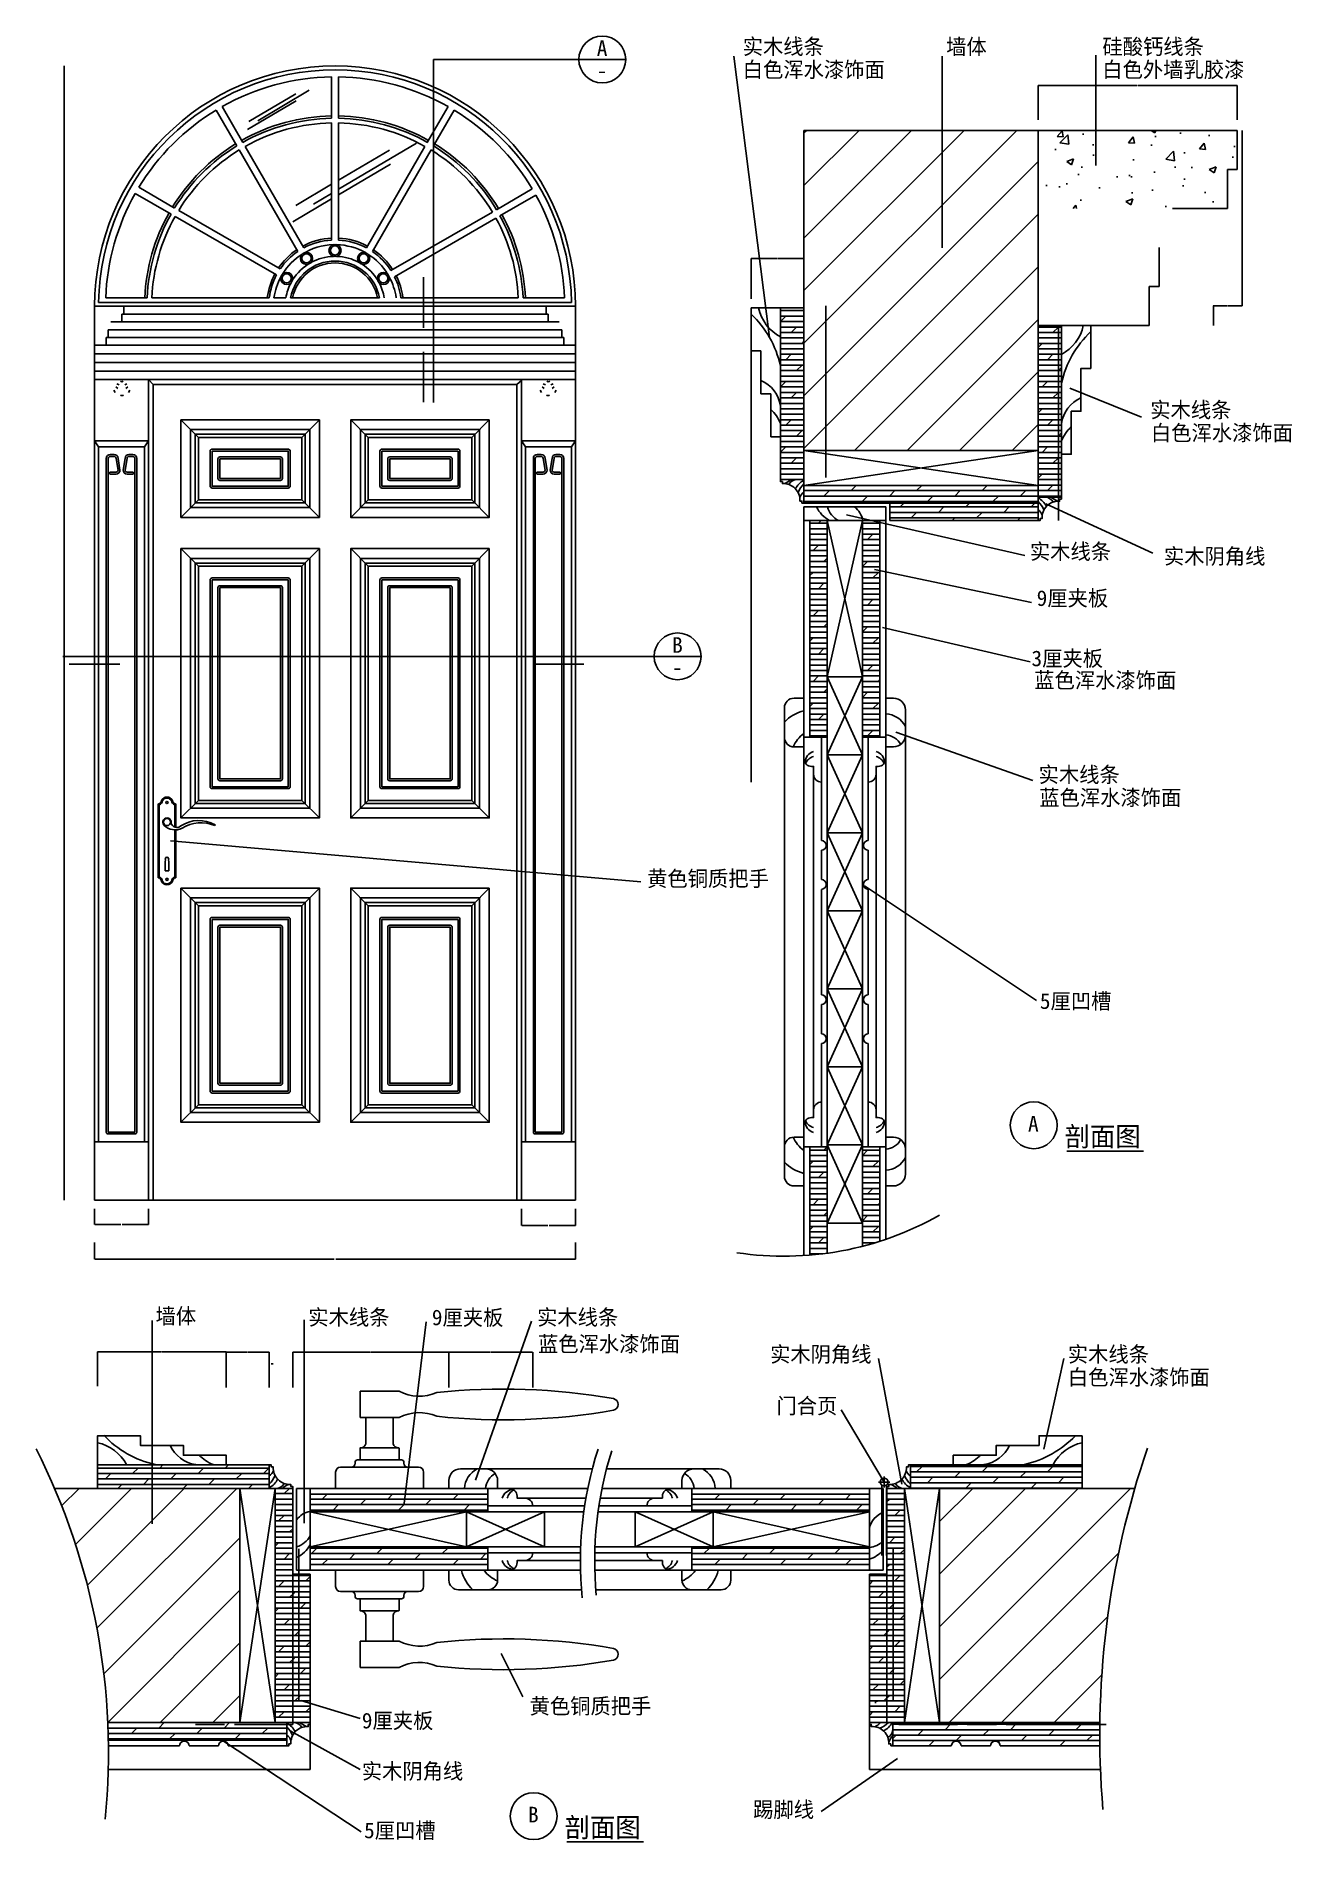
# Model space of a CAD drawing. Header units: metres. Extents: x 329 to 3546, y 72 to 4699.
import ezdxf

# ---------------------------------------------------------------- set-up
doc = ezdxf.new("R2010")
doc.units = ezdxf.units.M
for name, color, linetype in [('2', 2, 'Continuous'), ('3', 3, 'Continuous'), ('4', 4, 'Continuous'), ('7', 7, 'Continuous'), ('BH', 3, 'Continuous'), ('DIM', 3, 'Continuous'), ('DOOR', 3, 'Continuous'), ('G', 3, 'Continuous'), ('TEXT', 3, 'Continuous')]:
    doc.layers.add(name, color=color, linetype=linetype)
doc.dimstyles.get("Standard").update_dxf_attribs({"dimtxt": 2.5, "dimasz": 2.5, "dimexe": 1.25, "dimexo": 0.625, "dimtad": 1, "dimcen": 2.5, "dimazin": 3, "dimtfac": 1, "dimtmove": 0, "dimatfit": 3})

msp = doc.modelspace()

# ---------------------------------------------------------------- texts
at = {"layer": '3', "insert": (628.47, 1421.52), "char_height": 30, "attachment_point": 1}
msp.add_mtext('\\A1; ', dxfattribs=at)
at = {"layer": 'DIM'}
for s, p in [('A', (1765.07, 4648.04)), ('-', (1764.97, 4590.71)), ('B', (1958.12, 3118.65)), ('-', (1958.01, 3061.32))]:
    msp.add_text(s, height=40, dxfattribs=at).set_placement(p)
at = {"layer": 'TEXT'}
for s, height, p in [('实木线条', 40, (2138.88, 4652.13)), ('墙体', 40, (2660.14, 4651.98)), ('硅酸钙线条', 40, (3060.45, 4651.98)), ('白色浑水漆饰面', 40, (2138.88, 4593.14)), ('白色外墙乳胶漆', 40, (3060.19, 4593.14)), ('实木线条', 40, (3182.98, 3721.24)), ('白色浑水漆饰面', 40, (3184.72, 3662.33)), ('实木线条', 40, (2874.66, 3358.25)), ('实木阴角线', 40, (3218.07, 3346.11)), ('9厘夹板', 40, (2892.05, 3238.83)), ('3厘夹板', 40, (2878.69, 3084.4)), ('蓝色浑水漆饰面', 40, (2885.79, 3028.5)), ('实木线条', 40, (2896.9, 2786.49)), ('蓝色浑水漆饰面', 40, (2898.64, 2727.58)), ('黄色铜质把手', 40, (1893.89, 2520.14)), ('5厘凹槽', 40, (2900.2, 2206.17)), ('A', 40, (2869.88, 1891.91)), ('剖面图', 50, (2963.56, 1853.96)), ('墙体', 40, (634.68, 1399.1)), ('实木线条', 40, (1026, 1395.92)), ('9厘夹板', 40, (1342.52, 1395.53)), ('实木线条', 40, (1612.07, 1395.92)), ('蓝色浑水漆饰面', 40, (1614.32, 1327.52)), ('实木阴角线', 40, (2209.01, 1301.18)), ('实木线条', 40, (2971.86, 1301.18)), ('白色浑水漆饰面', 40, (2971.86, 1242.2)), ('门合页', 40, (2225.34, 1168.95)), ('黄色铜质把手', 40, (1592.95, 399.7)), ('9厘夹板', 40, (1163.14, 362.39)), ('实木阴角线', 40, (1162.91, 232.83)), ('B', 40, (1588.76, 121.52)), ('剖面图', 50, (1682.44, 83.56)), ('踢脚线', 40, (2165.61, 134.41)), ('5厘凹槽', 40, (1168.92, 80.96))]:
    msp.add_text(s, height=height, dxfattribs=at).set_placement(p)

# ---------------------------------------------------------------- blocks, each defined once
blk = doc.blocks.new('_DOT')
at = {"color": 0, "linetype": 'BYBLOCK'}
blk.add_line((-0.5, 0), (-1, 0), dxfattribs=at)
blk = doc.blocks.new('FH01O018')
at = {"layer": '3'}
blk.add_lwpolyline([(108.87, 215.87), (108.87, 54.69, 0.29), (98.14, 40.92, -0.6), (66.8, 40.92, 0.29), (56.07, 54.69), (56.07, 301.16, 0.29), (66.8, 314.93, -0.6), (98.14, 314.93, 0.29), (108.87, 301.16), (108.87, 224.81)], format="xyb", dxfattribs=at)
blk.add_circle((82.47, 242.19), 12, dxfattribs=at)
at = {"layer": '7'}
for points in [[(112.47, 215.87), (112.47, 51.92, 0.35), (101.67, 39.92, -0.62), (63.27, 39.92, 0.35), (52.47, 51.92), (52.47, 303.92, 0.35), (63.27, 315.92, -0.62), (101.67, 315.92, 0.35), (112.47, 303.92), (112.47, 223.81)], [(72.24, 232.06, 0.33), (134.01, 221.5, -0.24), (245.52, 230.83, 0.82), (246.53, 233.35, 0.28), (129.68, 229.35, -0.62), (96.71, 240.06)]]:
    blk.add_lwpolyline(points, format="xyb", dxfattribs=at)
blk.add_lwpolyline([(76.47, 75.92), (88.47, 75.92), (88.47, 110.21, 0.07), (86.68, 111.92, 2.44), (78.25, 111.92, 0.07), (76.47, 110.21)], format="xyb", close=True, dxfattribs=at)
for centre in [(82.47, 309.29), (82.47, 46.56)]:
    blk.add_circle(centre, 3.6, dxfattribs=at)
blk.add_arc((82.47, 242.19), 14.4, 351.5, 224.74, dxfattribs=at)
blk = doc.blocks.new('*D1')
for p, q in [((478.54, 1607.78), (478.54, 1564.69)), ((1710.54, 1607.78), (1710.54, 1564.69)), ((478.79, 1564.69), (1092.54, 1564.69)), ((1096.54, 1564.69), (1710.29, 1564.69))]:
    blk.add_line(p, q)
at = {"layer": 'Defpoints'}
for p in [(478.54, 1607.78), (1710.54, 1607.78), (478.54, 1564.69)]:
    blk.add_point(p, dxfattribs=at)
at = {"layer": 'DIM', "insert": (1094.54, 1564.69), "char_height": 1, "attachment_point": 5}
blk.add_mtext('1230', dxfattribs=at)
blk = doc.blocks.new('*D2')
for p, q in [((1572.54, 1694.13), (1572.54, 1651.42)), ((1710.54, 1694.13), (1710.54, 1651.42)), ((1572.79, 1651.42), (1640.04, 1651.42)), ((1643.04, 1651.42), (1710.29, 1651.42))]:
    blk.add_line(p, q)
at = {"layer": 'Defpoints'}
for p in [(1572.54, 1694.13), (1710.54, 1694.13), (1572.54, 1651.42)]:
    blk.add_point(p, dxfattribs=at)
at = {"layer": 'DIM', "insert": (1641.54, 1651.42), "char_height": 1, "attachment_point": 5}
blk.add_mtext('138', dxfattribs=at)
blk = doc.blocks.new('*D3')
for p, q in [((815.97, 1235.97), (815.97, 1326.83)), ((816.22, 1326.83), (869.97, 1326.83)), ((871.97, 1326.83), (925.72, 1326.83)), ((925.97, 1235.97), (925.97, 1326.83))]:
    blk.add_line(p, q)
at = {"layer": 'Defpoints'}
for p in [(815.97, 1326.83), (815.97, 1235.97), (925.97, 1235.97)]:
    blk.add_point(p, dxfattribs=at)
at = {"layer": 'DIM', "insert": (870.97, 1326.83), "char_height": 1, "attachment_point": 5}
blk.add_mtext('22', dxfattribs=at)
blk = doc.blocks.new('*D4')
for p, q in [((485.97, 1112.48), (485.97, 1044.98)), ((485.72, 1044.98), (485.47, 1044.98)), ((485.97, 977.48), (485.97, 1044.98)), ((485.97, 1044.98), (485.97, 1044.98)), ((486.22, 1044.98), (486.47, 1044.98))]:
    blk.add_line(p, q)
at = {"layer": 'Defpoints'}
for p in [(485.97, 1112.48), (485.97, 1044.98), (485.97, 977.48)]:
    blk.add_point(p, dxfattribs=at)
at = {"layer": 'DIM', "insert": (485.97, 1046.105), "char_height": 1, "attachment_point": 5}
blk.add_mtext('27', dxfattribs=at)
blk = doc.blocks.new('*D5')
for p, q in [((485.97, 1239.11), (485.97, 1327.48)), ((486.22, 1327.48), (649.85, 1327.48)), ((651.85, 1327.48), (815.48, 1327.48)), ((815.73, 1239.11), (815.73, 1327.48))]:
    blk.add_line(p, q)
at = {"layer": 'Defpoints'}
for p in [(485.97, 1327.48), (485.97, 1239.11), (815.73, 1239.11)]:
    blk.add_point(p, dxfattribs=at)
at = {"layer": 'DIM', "insert": (650.85, 1327.48), "char_height": 1, "attachment_point": 5}
blk.add_mtext('66', dxfattribs=at)
blk = doc.blocks.new('*D6')
for p, q in [((985.97, 1235.97), (985.97, 1326.83)), ((986.22, 1326.83), (1184.97, 1326.83)), ((1186.97, 1326.83), (1385.72, 1326.83)), ((1385.97, 1235.97), (1385.97, 1326.83))]:
    blk.add_line(p, q)
at = {"layer": 'Defpoints'}
for p in [(985.97, 1326.83), (985.97, 1235.97), (1385.97, 1235.97)]:
    blk.add_point(p, dxfattribs=at)
at = {"layer": 'DIM', "insert": (1185.97, 1326.83), "char_height": 1, "attachment_point": 5}
blk.add_mtext('80', dxfattribs=at)
blk = doc.blocks.new('*D7')
for p, q in [((1385.97, 1235.97), (1385.97, 1326.83)), ((1386.22, 1326.83), (1492.47, 1326.83)), ((1494.47, 1326.83), (1600.72, 1326.83)), ((1600.97, 1235.97), (1600.97, 1326.83))]:
    blk.add_line(p, q)
at = {"layer": 'Defpoints'}
for p in [(1385.97, 1326.83), (1385.97, 1235.97), (1600.97, 1235.97)]:
    blk.add_point(p, dxfattribs=at)
at = {"layer": 'DIM', "insert": (1493.47, 1326.83), "char_height": 1, "attachment_point": 5}
blk.add_mtext('44', dxfattribs=at)
blk = doc.blocks.new('*D8')
for p, q in [((400.83, 4622.63), (400.83, 3169.13)), ((400.58, 3169.13), (400.33, 3169.13)), ((400.83, 1715.63), (400.83, 3169.13)), ((400.83, 3169.13), (400.83, 3169.13)), ((401.08, 3169.13), (401.33, 3169.13))]:
    blk.add_line(p, q)
at = {"layer": 'Defpoints'}
for p in [(400.83, 4622.63), (400.83, 3169.13), (400.83, 1715.63)]:
    blk.add_point(p, dxfattribs=at)
at = {"layer": 'DIM', "insert": (400.83, 3170.255), "char_height": 1, "attachment_point": 5}
blk.add_mtext('2900', dxfattribs=at)
blk = doc.blocks.new('*D9')
for p, q in [((400.83, 3818.63), (400.83, 2767.13)), ((400.58, 2767.13), (400.33, 2767.13)), ((400.83, 1715.63), (400.83, 2767.13)), ((400.83, 2767.13), (400.83, 2767.13)), ((401.08, 2767.13), (401.33, 2767.13))]:
    blk.add_line(p, q)
at = {"layer": 'Defpoints'}
for p in [(400.83, 3818.63), (400.83, 2767.13), (400.83, 1715.63)]:
    blk.add_point(p, dxfattribs=at)
at = {"layer": 'DIM', "insert": (400.83, 2768.255), "char_height": 1, "attachment_point": 5}
blk.add_mtext('2100', dxfattribs=at)
blk = doc.blocks.new('*D10')
for p, q in [((478.54, 1694.13), (478.54, 1653.92)), ((616.54, 1694.13), (616.54, 1653.92)), ((478.79, 1653.92), (546.04, 1653.92)), ((549.04, 1653.92), (616.29, 1653.92))]:
    blk.add_line(p, q)
at = {"layer": 'Defpoints'}
for p in [(478.54, 1694.13), (616.54, 1694.13), (478.54, 1653.92)]:
    blk.add_point(p, dxfattribs=at)
at = {"layer": 'DIM', "insert": (547.54, 1653.92), "char_height": 1, "attachment_point": 5}
blk.add_mtext('138', dxfattribs=at)
blk = doc.blocks.new('*D11')
for p, q in [((400.83, 4006.63), (400.83, 3912.63)), ((400.58, 3912.63), (400.33, 3912.63)), ((400.83, 3818.63), (400.83, 3912.63)), ((400.83, 3912.63), (400.83, 3912.63)), ((401.08, 3912.63), (401.33, 3912.63))]:
    blk.add_line(p, q)
at = {"layer": 'Defpoints'}
for p in [(400.83, 4006.63), (400.83, 3912.63), (400.83, 3818.63)]:
    blk.add_point(p, dxfattribs=at)
at = {"layer": 'DIM', "insert": (400.83, 3913.755), "char_height": 1, "attachment_point": 5}
blk.add_mtext('185', dxfattribs=at)
blk = doc.blocks.new('*D12')
for p, q in [((400.83, 4622.63), (400.83, 4314.63)), ((400.58, 4314.63), (400.33, 4314.63)), ((400.83, 4006.63), (400.83, 4314.63)), ((400.83, 4314.63), (400.83, 4314.63)), ((401.08, 4314.63), (401.33, 4314.63))]:
    blk.add_line(p, q)
at = {"layer": 'Defpoints'}
for p in [(400.83, 4622.63), (400.83, 4314.63), (400.83, 4006.63)]:
    blk.add_point(p, dxfattribs=at)
at = {"layer": 'DIM', "insert": (400.83, 4315.755), "char_height": 1, "attachment_point": 5}
blk.add_mtext('615', dxfattribs=at)
blk = doc.blocks.new('*D13')
for p, q in [((2895.58, 4484.03), (2895.58, 4572.11)), ((2895.83, 4572.11), (3149.08, 4572.11)), ((3152.08, 4572.11), (3405.33, 4572.11)), ((3405.58, 4484.03), (3405.58, 4572.11))]:
    blk.add_line(p, q)
at = {"layer": 'Defpoints'}
for p in [(2895.58, 4572.11), (2895.58, 4484.03), (3405.58, 4484.03)]:
    blk.add_point(p, dxfattribs=at)
at = {"layer": 'DIM', "insert": (3150.58, 4572.11), "char_height": 1, "attachment_point": 5}
blk.add_mtext('100', dxfattribs=at)
blk = doc.blocks.new('*D14')
for p, q in [((2160.58, 3502.52), (2160.58, 3252.52)), ((2160.33, 3252.52), (2160.08, 3252.52)), ((2160.58, 3002.52), (2160.58, 3252.52)), ((2160.58, 3252.52), (2160.58, 3252.52)), ((2160.83, 3252.52), (2161.08, 3252.52))]:
    blk.add_line(p, q)
at = {"layer": 'Defpoints'}
for p in [(2160.58, 3502.52), (2160.58, 3252.52), (2160.58, 3002.52)]:
    blk.add_point(p, dxfattribs=at)
at = {"layer": 'DIM', "insert": (2160.58, 3253.645), "char_height": 1, "attachment_point": 5}
blk.add_mtext('100', dxfattribs=at)
blk = doc.blocks.new('*D15')
for p, q in [((2160.58, 3002.52), (2160.58, 2895.02)), ((2160.33, 2895.02), (2160.08, 2895.02)), ((2160.58, 2787.52), (2160.58, 2895.02)), ((2160.58, 2895.02), (2160.58, 2895.02)), ((2160.83, 2895.02), (2161.08, 2895.02))]:
    blk.add_line(p, q)
at = {"layer": 'Defpoints'}
for p in [(2160.58, 3002.52), (2160.58, 2895.02), (2160.58, 2787.52)]:
    blk.add_point(p, dxfattribs=at)
at = {"layer": 'DIM', "insert": (2160.58, 2896.145), "char_height": 1, "attachment_point": 5}
blk.add_mtext('43', dxfattribs=at)
blk = doc.blocks.new('*D16')
for p, q in [((2160.58, 4002.52), (2160.58, 3947.52)), ((2160.33, 3947.52), (2160.08, 3947.52)), ((2160.58, 3892.52), (2160.58, 3947.52)), ((2160.58, 3947.52), (2160.58, 3947.52)), ((2160.83, 3947.52), (2161.08, 3947.52))]:
    blk.add_line(p, q)
at = {"layer": 'Defpoints'}
for p in [(2160.58, 4002.52), (2160.58, 3947.52), (2160.58, 3892.52)]:
    blk.add_point(p, dxfattribs=at)
at = {"layer": 'DIM', "insert": (2160.58, 3948.645), "char_height": 1, "attachment_point": 5}
blk.add_mtext('22', dxfattribs=at)
blk = doc.blocks.new('*D17')
for p, q in [((2160.33, 3532.52), (2160.08, 3532.52)), ((2160.58, 3562.52), (2160.58, 3532.52)), ((2160.58, 3502.52), (2160.58, 3532.52)), ((2160.58, 3532.52), (2160.58, 3532.52)), ((2160.83, 3532.52), (2161.08, 3532.52))]:
    blk.add_line(p, q)
at = {"layer": 'Defpoints'}
for p in [(2160.58, 3562.52), (2160.58, 3532.52), (2160.58, 3502.52)]:
    blk.add_point(p, dxfattribs=at)
at = {"layer": 'DIM', "insert": (2160.58, 3533.645), "char_height": 1, "attachment_point": 5}
blk.add_mtext('12', dxfattribs=at)
blk = doc.blocks.new('*D18')
for p, q in [((2160.58, 3672.52), (2160.58, 3617.52)), ((2160.33, 3617.52), (2160.08, 3617.52)), ((2160.58, 3562.52), (2160.58, 3617.52)), ((2160.58, 3617.52), (2160.58, 3617.52)), ((2160.83, 3617.52), (2161.08, 3617.52))]:
    blk.add_line(p, q)
at = {"layer": 'Defpoints'}
for p in [(2160.58, 3672.52), (2160.58, 3617.52), (2160.58, 3562.52)]:
    blk.add_point(p, dxfattribs=at)
at = {"layer": 'DIM', "insert": (2160.58, 3618.645), "char_height": 1, "attachment_point": 5}
blk.add_mtext('22', dxfattribs=at)
blk = doc.blocks.new('*D19')
for p, q in [((2160.58, 3782.52), (2160.58, 3727.52)), ((2160.33, 3727.52), (2160.08, 3727.52)), ((2160.58, 3672.52), (2160.58, 3727.52)), ((2160.58, 3727.52), (2160.58, 3727.52)), ((2160.83, 3727.52), (2161.08, 3727.52))]:
    blk.add_line(p, q)
at = {"layer": 'Defpoints'}
for p in [(2160.58, 3782.52), (2160.58, 3727.52), (2160.58, 3672.52)]:
    blk.add_point(p, dxfattribs=at)
at = {"layer": 'DIM', "insert": (2160.58, 3728.645), "char_height": 1, "attachment_point": 5}
blk.add_mtext('22', dxfattribs=at)
blk = doc.blocks.new('*D20')
for p, q in [((2160.58, 3892.52), (2160.58, 3837.52)), ((2160.33, 3837.52), (2160.08, 3837.52)), ((2160.58, 3782.52), (2160.58, 3837.52)), ((2160.58, 3837.52), (2160.58, 3837.52)), ((2160.83, 3837.52), (2161.08, 3837.52))]:
    blk.add_line(p, q)
at = {"layer": 'Defpoints'}
for p in [(2160.58, 3892.52), (2160.58, 3837.52), (2160.58, 3782.52)]:
    blk.add_point(p, dxfattribs=at)
at = {"layer": 'DIM', "insert": (2160.58, 3838.645), "char_height": 1, "attachment_point": 5}
blk.add_mtext('22', dxfattribs=at)
blk = doc.blocks.new('*D21')
for p, q in [((2160.58, 4025.35), (2160.58, 4129.12)), ((2160.83, 4129.12), (2227.08, 4129.12)), ((2229.08, 4129.12), (2295.33, 4129.12)), ((2295.58, 4025.35), (2295.58, 4129.12))]:
    blk.add_line(p, q)
at = {"layer": 'Defpoints'}
for p in [(2160.58, 4129.12), (2160.58, 4025.35), (2295.58, 4025.35)]:
    blk.add_point(p, dxfattribs=at)
at = {"layer": 'DIM', "insert": (2228.08, 4129.12), "char_height": 1, "attachment_point": 5}
blk.add_mtext('27', dxfattribs=at)
blk = doc.blocks.new('*D22')
for p, q in [((2947.88, 3627.52), (2947.88, 3572.52)), ((2947.63, 3572.52), (2947.38, 3572.52)), ((2947.88, 3517.52), (2947.88, 3572.52)), ((2947.88, 3572.52), (2947.88, 3572.52)), ((2948.13, 3572.52), (2948.38, 3572.52))]:
    blk.add_line(p, q)
at = {"layer": 'Defpoints'}
for p in [(2947.88, 3627.52), (2947.88, 3572.52), (2947.88, 3517.52)]:
    blk.add_point(p, dxfattribs=at)
at = {"layer": 'DIM', "insert": (2947.88, 3573.645), "char_height": 1, "attachment_point": 5}
blk.add_mtext('22', dxfattribs=at)
blk = doc.blocks.new('*D23')
for p, q in [((2947.88, 3517.52), (2947.88, 3487.52)), ((2947.63, 3487.52), (2947.38, 3487.52)), ((2947.88, 3457.52), (2947.88, 3487.52)), ((2947.88, 3487.52), (2947.88, 3487.52)), ((2948.13, 3487.52), (2948.38, 3487.52))]:
    blk.add_line(p, q)
at = {"layer": 'Defpoints'}
for p in [(2947.88, 3517.52), (2947.88, 3487.52), (2947.88, 3457.52)]:
    blk.add_point(p, dxfattribs=at)
at = {"layer": 'DIM', "insert": (2947.88, 3488.645), "char_height": 1, "attachment_point": 5}
blk.add_mtext('12', dxfattribs=at)
blk = doc.blocks.new('*D24')
for p, q in [((2947.88, 3957.52), (2947.88, 3792.52)), ((2947.63, 3792.52), (2947.38, 3792.52)), ((2947.88, 3627.52), (2947.88, 3792.52)), ((2947.88, 3792.52), (2947.88, 3792.52)), ((2948.13, 3792.52), (2948.38, 3792.52))]:
    blk.add_line(p, q)
at = {"layer": 'Defpoints'}
for p in [(2947.88, 3957.52), (2947.88, 3792.52), (2947.88, 3627.52)]:
    blk.add_point(p, dxfattribs=at)
at = {"layer": 'DIM', "insert": (2947.88, 3793.645), "char_height": 1, "attachment_point": 5}
blk.add_mtext('66', dxfattribs=at)
blk = doc.blocks.new('*D25')
for p, q in [((3418.67, 4057.52), (3418.67, 4007.52)), ((3380.7, 4007.52), (3344.48, 4007.52)), ((3344.73, 3957.52), (3344.73, 4007.52)), ((3418.92, 4007.52), (3382.7, 4007.52))]:
    blk.add_line(p, q)
at = {"layer": 'Defpoints'}
for p in [(3418.67, 4057.52), (3418.67, 4007.52), (3344.73, 3957.52)]:
    blk.add_point(p, dxfattribs=at)
at = {"layer": 'DIM', "insert": (3381.7, 4007.52), "char_height": 1, "attachment_point": 5}
blk.add_mtext('20', dxfattribs=at)
blk = doc.blocks.new('*D26')
for p, q in [((3418.67, 4457.52), (3418.67, 4407.52)), ((3418.42, 4407.52), (3418.17, 4407.52)), ((3418.67, 4357.52), (3418.67, 4407.52)), ((3418.67, 4407.52), (3418.67, 4407.52)), ((3418.92, 4407.52), (3419.17, 4407.52))]:
    blk.add_line(p, q)
at = {"layer": 'Defpoints'}
for p in [(3418.67, 4457.52), (3418.67, 4407.52), (3418.67, 4357.52)]:
    blk.add_point(p, dxfattribs=at)
at = {"layer": 'DIM', "insert": (3418.67, 4408.645), "char_height": 1, "attachment_point": 5}
blk.add_mtext('20', dxfattribs=at)
blk = doc.blocks.new('*D27')
for p, q in [((3418.67, 4157.52), (3418.67, 4107.52)), ((3418.42, 4107.52), (3418.17, 4107.52)), ((3418.67, 4057.52), (3418.67, 4107.52)), ((3418.67, 4107.52), (3418.67, 4107.52)), ((3418.92, 4107.52), (3419.17, 4107.52))]:
    blk.add_line(p, q)
at = {"layer": 'Defpoints'}
for p in [(3418.67, 4157.52), (3418.67, 4107.52), (3418.67, 4057.52)]:
    blk.add_point(p, dxfattribs=at)
at = {"layer": 'DIM', "insert": (3418.67, 4108.645), "char_height": 1, "attachment_point": 5}
blk.add_mtext('20', dxfattribs=at)
blk = doc.blocks.new('*D28')
for p, q in [((3418.67, 4257.52), (3418.67, 4207.52)), ((3418.42, 4207.52), (3418.17, 4207.52)), ((3418.67, 4157.52), (3418.67, 4207.52)), ((3418.67, 4207.52), (3418.67, 4207.52)), ((3418.92, 4207.52), (3419.17, 4207.52))]:
    blk.add_line(p, q)
at = {"layer": 'Defpoints'}
for p in [(3418.67, 4257.52), (3418.67, 4207.52), (3418.67, 4157.52)]:
    blk.add_point(p, dxfattribs=at)
at = {"layer": 'DIM', "insert": (3418.67, 4208.645), "char_height": 1, "attachment_point": 5}
blk.add_mtext('20', dxfattribs=at)
blk = doc.blocks.new('*D29')
for p, q in [((3418.67, 4357.52), (3418.67, 4307.52)), ((3418.42, 4307.52), (3418.17, 4307.52)), ((3418.67, 4257.52), (3418.67, 4307.52)), ((3418.67, 4307.52), (3418.67, 4307.52)), ((3418.92, 4307.52), (3419.17, 4307.52))]:
    blk.add_line(p, q)
at = {"layer": 'Defpoints'}
for p in [(3418.67, 4357.52), (3418.67, 4307.52), (3418.67, 4257.52)]:
    blk.add_point(p, dxfattribs=at)
at = {"layer": 'DIM', "insert": (3418.67, 4308.645), "char_height": 1, "attachment_point": 5}
blk.add_mtext('20', dxfattribs=at)

# ---------------------------------------------------------------- dimensions: what is measured, and where the dimension line sits
at = {"layer": 'DIM'}
for base, p1, p2, text, picture, middle in [((400.83, 3169.13), (400.83, 1715.63), (400.83, 4622.63), '2900', '*D8', (400.83, 3170.255)), ((400.83, 4314.63), (400.83, 4006.63), (400.83, 4622.63), '615', '*D12', (400.83, 4315.755)), ((2895.58, 4572.11), (2895.58, 4484.03), (3405.58, 4484.03), '100', '*D13', (3150.58, 4572.11)), ((3418.67, 4407.52), (3418.67, 4457.52), (3418.67, 4357.52), '20', '*D26', (3418.67, 4408.645)), ((3418.67, 4307.52), (3418.67, 4357.52), (3418.67, 4257.52), '20', '*D29', (3418.67, 4308.645)), ((3418.67, 4207.52), (3418.67, 4257.52), (3418.67, 4157.52), '20', '*D28', (3418.67, 4208.645)), ((2160.58, 4129.12), (2160.58, 4025.35), (2295.58, 4025.35), '27', '*D21', (2228.08, 4129.12)), ((3418.67, 4107.52), (3418.67, 4157.52), (3418.67, 4057.52), '20', '*D27', (3418.67, 4108.645)), ((3418.67, 4007.52), (3418.67, 4057.52), (3344.73, 3957.52), '20', '*D25', (3381.7, 4007.52)), ((400.83, 3912.63), (400.83, 3818.63), (400.83, 4006.63), '185', '*D11', (400.83, 3913.755)), ((2160.58, 3947.52), (2160.58, 4002.52), (2160.58, 3892.52), '22', '*D16', (2160.58, 3948.645)), ((2947.88, 3792.52), (2947.88, 3957.52), (2947.88, 3627.52), '66', '*D24', (2947.88, 3793.645)), ((2160.58, 3837.52), (2160.58, 3892.52), (2160.58, 3782.52), '22', '*D20', (2160.58, 3838.645)), ((400.83, 2767.13), (400.83, 1715.63), (400.83, 3818.63), '2100', '*D9', (400.83, 2768.255)), ((2160.58, 3727.52), (2160.58, 3782.52), (2160.58, 3672.52), '22', '*D19', (2160.58, 3728.645)), ((2160.58, 3617.52), (2160.58, 3672.52), (2160.58, 3562.52), '22', '*D18', (2160.58, 3618.645)), ((2947.88, 3572.52), (2947.88, 3627.52), (2947.88, 3517.52), '22', '*D22', (2947.88, 3573.645)), ((2160.58, 3532.52), (2160.58, 3562.52), (2160.58, 3502.52), '12', '*D17', (2160.58, 3533.645)), ((2947.88, 3487.52), (2947.88, 3517.52), (2947.88, 3457.52), '12', '*D23', (2947.88, 3488.645)), ((2160.58, 3252.52), (2160.58, 3502.52), (2160.58, 3002.52), '100', '*D14', (2160.58, 3253.645)), ((2160.58, 2895.02), (2160.58, 3002.52), (2160.58, 2787.52), '43', '*D15', (2160.58, 2896.145)), ((478.54, 1564.69), (478.54, 1607.78), (1710.54, 1607.78), '1230', '*D1', (1094.54, 1564.69)), ((485.97, 1327.48), (485.97, 1239.11), (815.73, 1239.11), '66', '*D5', (650.85, 1327.48)), ((815.97, 1326.83), (815.97, 1235.97), (925.97, 1235.97), '22', '*D3', (870.97, 1326.83)), ((985.97, 1326.83), (985.97, 1235.97), (1385.97, 1235.97), '80', '*D6', (1185.97, 1326.83)), ((1385.97, 1326.83), (1385.97, 1235.97), (1600.97, 1235.97), '44', '*D7', (1493.47, 1326.83)), ((485.97, 1044.98), (485.97, 977.48), (485.97, 1112.48), '27', '*D4', (485.97, 1046.105))]:
    dim = msp.add_linear_dim(base=base, p1=p1, p2=p2, text=text, dimstyle='Standard', dxfattribs=at)
    dim.commit()
    dim.dimension.update_dxf_attribs({"geometry": picture, "text_midpoint": middle})
for base, p1, p2, picture, middle in [((478.54, 1653.92), (478.54, 1694.13), (616.54, 1694.13), '*D10', (547.54, 1653.92)), ((1572.54, 1651.42), (1572.54, 1694.13), (1710.54, 1694.13), '*D2', (1641.54, 1651.42))]:
    dim = msp.add_linear_dim(base=base, p1=p1, p2=p2, dimstyle='Standard', dxfattribs=at)
    dim.commit()
    dim.dimension.update_dxf_attribs({"geometry": picture, "text_midpoint": middle})

# ---------------------------------------------------------------- hatches: boundary and pattern name
at = {"layer": 'BH'}
h = msp.add_hatch(dxfattribs=at)
h.set_pattern_fill('ANSI31', scale=30)
h.paths.add_polyline_path([(2895.58, 4457.52), (2295.58, 4457.52), (2295.58, 3637.52), (2895.58, 3637.52)])
h = msp.add_hatch(dxfattribs=at)
h.set_pattern_fill('AR-CONC')
h.paths.add_polyline_path([(3380.58, 4357.52), (3405.58, 4357.52), (3405.58, 4457.52), (2895.58, 4457.52), (2895.58, 4257.52), (3239.98, 4257.52), (3380.58, 4257.52)])
h = msp.add_hatch(dxfattribs=at)
h.set_pattern_fill('DOLMIT', scale=2.2)
h.paths.add_polyline_path([(2295.58, 4002.52), (2235.58, 4002.52), (2235.58, 3562.52), (2295.58, 3562.52)])
h = msp.add_hatch(dxfattribs=at)
h.set_pattern_fill('DOLMIT', scale=2.2)
h.paths.add_polyline_path([(2895.58, 3517.52), (2955.58, 3517.52), (2955.58, 3957.52), (2895.58, 3957.52)])
h = msp.add_hatch(dxfattribs=at)
h.set_pattern_fill('DOLMIT', scale=2.2)
h.paths.add_polyline_path([(2895.58, 3502.52), (2895.58, 3517.52), (2895.58, 3547.52), (2295.58, 3547.52), (2295.58, 3502.52), (2515.58, 3502.52)])
h.paths.add_polyline_path([(2515.58, 3502.52), (2515.58, 3457.52), (2895.58, 3457.52), (2895.58, 3502.52)])
h = msp.add_hatch(dxfattribs=at)
h.set_pattern_fill('DOLMIT', scale=2.2)
h.paths.add_polyline_path([(2355.58, 3457.52), (2310.58, 3457.52), (2310.58, 2902.52), (2320.58, 2902.52), (2340.58, 2902.52), (2355.58, 2902.52)])
h.paths.add_polyline_path([(2490.58, 3457.52), (2445.58, 3457.52), (2445.58, 2902.52), (2460.58, 2902.52), (2480.58, 2902.52), (2490.58, 2902.52)])
h = msp.add_hatch(dxfattribs=at)
h.set_pattern_fill('DOLMIT', scale=2.2)
h.paths.add_polyline_path([(2355.58, 1852.52), (2340.58, 1852.52), (2320.58, 1852.52), (2310.58, 1852.52), (2310.58, 1575.12, 0.01), (2355.58, 1580.08)])
h.paths.add_polyline_path([(2490.58, 1852.52), (2480.58, 1852.52), (2460.58, 1852.52), (2445.58, 1852.52), (2445.58, 1597.81, 0.01), (2490.58, 1610.77)])
h = msp.add_hatch(dxfattribs=at)
h.set_pattern_fill('DOLMIT', scale=2.2)
h.paths.add_polyline_path([(3008.38, 977.48), (3008.38, 1037.48), (2568.38, 1037.48), (2568.38, 977.48), (2643.38, 977.48)])
h = msp.add_hatch(dxfattribs=at)
h.set_pattern_fill('ANSI31', scale=30)
h.paths.add_polyline_path([(850.97, 977.48), (375.79, 977.48, -0.09), (512.23, 377.48), (850.97, 377.48)])
h = msp.add_hatch(dxfattribs=at)
h.set_pattern_fill('DOLMIT', scale=2.2)
h.paths.add_polyline_path([(985.97, 977.48), (940.97, 977.48), (940.97, 377.48), (985.97, 377.48)])
h.paths.add_polyline_path([(2553.38, 977.48), (2508.38, 977.48), (2508.38, 767.48), (2508.38, 377.48), (2523.38, 377.48), (2553.38, 377.48)])
h = msp.add_hatch(dxfattribs=at)
h.set_pattern_fill('ANSI31', scale=30)
h.paths.add_polyline_path([(2643.38, 377.48), (3054.02, 377.48, -0.07), (3143.4, 977.48), (3008.38, 977.48), (2643.38, 977.48)])
h = msp.add_hatch(dxfattribs=at)
h.set_pattern_fill('DOLMIT', scale=2.2)
h.paths.add_polyline_path([(1030.97, 962.48), (1030.97, 917.48), (1485.97, 917.48), (1485.97, 932.48), (1485.97, 952.48), (1485.97, 962.48)])
h.paths.add_polyline_path([(2008.38, 962.48), (2008.38, 952.48), (2008.38, 932.48), (2008.38, 917.48), (2463.38, 917.48), (2463.38, 962.48)])
h.paths.add_polyline_path([(2008.38, 827.48), (2008.38, 812.48), (2008.38, 792.48), (2008.38, 782.48), (2463.38, 782.48), (2463.38, 827.48)])
h.paths.add_polyline_path([(1485.97, 782.48), (1485.97, 792.48), (1485.97, 812.48), (1485.97, 827.48), (1030.97, 827.48), (1030.97, 782.48)])
h = msp.add_hatch(dxfattribs=at)
h.set_pattern_fill('DOLMIT', scale=2.2)
h.paths.add_polyline_path([(1030.97, 757.48), (985.97, 757.48), (985.97, 377.48), (1030.97, 377.48)])
h = msp.add_hatch(dxfattribs=at)
h.set_pattern_fill('DOLMIT', scale=2.2)
h.paths.add_polyline_path([(2463.38, 377.48), (2508.38, 377.48), (2508.38, 757.48), (2463.38, 757.48)])
h = msp.add_hatch(dxfattribs=at)
h.set_pattern_fill('DOLMIT', scale=2.2)
h.paths.add_polyline_path([(512.23, 377.48, -0.01), (513.65, 332.48), (970.97, 332.48), (970.97, 377.48), (940.97, 377.48), (850.97, 377.48)])

# ---------------------------------------------------------------- linework, layer by layer
at = {"layer": '2'}
for p, q in [((2895.58, 4457.52), (2295.58, 4457.52)), ((2295.58, 4457.52), (2295.58, 3637.52)), ((2895.58, 4457.52), (2895.58, 3637.52)), ((2295.58, 3637.52), (2895.58, 3637.52)), ((478.54, 1715.63), (1710.54, 1715.63)), ((375.79, 977.48), (850.97, 977.48)), ((850.97, 377.48), (850.97, 977.48)), ((2643.38, 977.48), (2643.38, 377.48)), ((3053.38, 977.48), (2643.38, 977.48)), ((3008.38, 977.48), (3143.29, 977.48)), ((512.23, 377.48), (850.97, 377.48)), ((2643.38, 377.48), (3054.02, 377.48))]:
    msp.add_line(p, q, dxfattribs=at)
at = {"layer": '3'}
for p, q in [((1085.54, 4488.55), (1085.54, 4594.56)), ((1103.54, 4488.55), (1103.54, 4594.56)), ((842.66, 4417.58), (789.65, 4509.41)), ((858.18, 4426.7), (805.18, 4518.5)), ((1330.9, 4426.7), (1383.91, 4518.5)), ((1346.42, 4417.58), (1399.44, 4509.41)), ((1085.54, 4176.39), (1085.54, 4476.55)), ((1103.54, 4176.39), (1103.54, 4476.55)), ((998.82, 4147.12), (848.66, 4407.19)), ((1014.21, 4156.45), (864.18, 4416.31)), ((1174.88, 4156.45), (1324.9, 4416.31)), ((1190.27, 4147.12), (1340.42, 4407.19)), ((683.59, 4258.51), (591.77, 4311.53)), ((1508.09, 4254.24), (1599.89, 4307.24)), ((674.48, 4242.99), (582.67, 4296)), ((1517.04, 4238.62), (1608.86, 4291.63)), ((944.72, 4086.97), (684.87, 4236.99)), ((954.06, 4102.36), (693.99, 4252.51)), ((1237.79, 4098.18), (1497.69, 4248.24)), ((1246.67, 4082.52), (1506.65, 4232.62)), ((613.05, 4028.63), (506.96, 4028.63)), ((925.97, 4028.63), (625.06, 4028.63)), ((968.45, 4028.63), (938.08, 4028.63)), ((1208.44, 4028.63), (980.65, 4028.63)), ((1564.03, 4028.63), (1263.11, 4028.63)), ((1682.13, 4028.63), (1576.04, 4028.63)), ((1700.46, 4016.63), (488.63, 4016.63)), ((1635.54, 3986.63), (553.54, 3986.63)), ((1675.54, 3946.63), (513.54, 3946.63)), ((1640.54, 3966.63), (548.54, 3966.63)), ((1675.54, 3926.63), (513.54, 3926.63)), ((1710.54, 3884.63), (478.54, 3884.63)), ((1710.54, 3862.63), (478.54, 3862.63)), ((1710.54, 3840.63), (478.54, 3840.63)), ((616.54, 3818.63), (478.54, 3818.63)), ((533, 3799.97), (538.07, 3795.99)), ((535.67, 3807.9), (541.33, 3805.77)), ((561.27, 3807.9), (555.61, 3805.77)), ((563.94, 3799.97), (558.87, 3795.99)), ((628.54, 3806.63), (616.54, 3818.63)), ((628.54, 3806.63), (628.54, 1715.63)), ((1560.54, 3806.63), (628.54, 3806.63)), ((1560.54, 3806.63), (1573.12, 3817.47)), ((1560.54, 1715.63), (1560.54, 3806.63)), ((1572.54, 3818.63), (1710.54, 3818.63)), ((1625.14, 3799.97), (1630.22, 3795.99)), ((1627.82, 3807.9), (1633.48, 3805.77)), ((1653.42, 3807.9), (1647.75, 3805.77)), ((1656.09, 3799.97), (1651.01, 3795.99)), ((528.17, 3791.83), (531.55, 3785.75)), ((568.77, 3791.83), (565.39, 3785.75)), ((1620.31, 3791.83), (1623.7, 3785.75)), ((1660.92, 3791.83), (1657.54, 3785.75)), ((744.54, 3670.63), (699.54, 3715.63)), ((1009.54, 3670.63), (1054.54, 3715.63)), ((1179.54, 3670.63), (1134.54, 3715.63)), ((1444.54, 3670.63), (1489.54, 3715.63)), ((616.54, 3661.81), (478.54, 3661.81)), ((478.54, 3661.81), (488.54, 3646.81)), ((616.54, 3661.81), (606.54, 3646.81)), ((1572.54, 3661.81), (1710.54, 3661.81)), ((1572.54, 3661.81), (1582.54, 3646.81)), ((1710.54, 3661.81), (1700.54, 3646.81)), ((488.54, 3646.81), (488.54, 1865.63)), ((606.54, 3646.81), (488.54, 3646.81)), ((508.54, 3616.81), (508.54, 1890.63)), ((513.54, 3616.81), (513.54, 1890.63)), ((528.54, 3626.81), (518.54, 3626.81)), ((528.54, 3621.81), (518.54, 3621.81)), ((533.54, 3616.81), (538.54, 3586.81)), ((538.54, 3616.81), (543.54, 3586.81)), ((556.54, 3616.81), (551.54, 3586.81)), ((561.54, 3616.81), (556.54, 3586.81)), ((576.54, 3626.81), (566.54, 3626.81)), ((576.54, 3621.81), (566.54, 3621.81)), ((581.54, 3616.81), (581.54, 1890.63)), ((586.54, 3616.81), (586.54, 1890.63)), ((606.54, 3646.81), (606.54, 1865.63)), ((1582.54, 3646.81), (1700.54, 3646.81)), ((1582.54, 3646.81), (1582.54, 1865.63)), ((1602.54, 3616.81), (1602.54, 1890.63)), ((1607.54, 3616.81), (1607.54, 1890.63)), ((1612.54, 3626.81), (1622.54, 3626.81)), ((1612.54, 3621.81), (1622.54, 3621.81)), ((1627.54, 3616.81), (1632.54, 3586.81)), ((1632.54, 3616.81), (1637.54, 3586.81)), ((1650.54, 3616.81), (1645.54, 3586.81)), ((1655.54, 3616.81), (1650.54, 3586.81)), ((1660.54, 3626.81), (1670.54, 3626.81)), ((1660.54, 3621.81), (1670.54, 3621.81)), ((1675.54, 3616.81), (1675.54, 1890.63)), ((1680.54, 3616.81), (1680.54, 1890.63)), ((1700.54, 3646.81), (1700.54, 1865.63)), ((533.54, 3581.81), (519.54, 3581.81)), ((533.54, 3576.81), (519.54, 3576.81)), ((575.54, 3581.81), (561.54, 3581.81)), ((575.54, 3576.81), (561.54, 3576.81)), ((1613.54, 3581.81), (1627.54, 3581.81)), ((1613.54, 3576.81), (1627.54, 3576.81)), ((1655.54, 3581.81), (1669.54, 3581.81)), ((1655.54, 3576.81), (1669.54, 3576.81)), ((744.54, 3510.63), (699.54, 3465.63)), ((1009.54, 3510.63), (1054.54, 3465.63)), ((1179.54, 3510.63), (1134.54, 3465.63)), ((1444.54, 3510.63), (1489.54, 3465.63)), ((2310.58, 2902.52), (2310.58, 3457.52)), ((2355.58, 1580.08), (2355.58, 3457.52)), ((2445.58, 1597.81), (2445.58, 3457.52)), ((2490.58, 2902.52), (2490.58, 3457.52)), ((744.54, 3340.63), (699.54, 3385.63)), ((1009.54, 3340.63), (1054.54, 3385.63)), ((1179.54, 3340.63), (1134.54, 3385.63)), ((1444.54, 3340.63), (1489.54, 3385.63)), ((2445.58, 3057.52), (2355.58, 3057.52)), ((2245.58, 2907.52), (2245.58, 1847.52)), ((2555.58, 2907.52), (2555.58, 1847.52)), ((2295.58, 2847.52), (2295.58, 1907.52)), ((2445.58, 2857.52), (2355.58, 2857.52)), ((2505.58, 2847.52), (2505.58, 1907.52)), ((2320.58, 2807.52), (2320.58, 1927.52)), ((2340.58, 2787.52), (2340.58, 2637.52)), ((2460.58, 2787.52), (2460.58, 2637.52)), ((2480.58, 2807.52), (2480.58, 1927.52)), ((744.54, 2740.63), (699.54, 2695.63)), ((1009.54, 2740.63), (1054.54, 2695.63)), ((1179.54, 2740.63), (1134.54, 2695.63)), ((1444.54, 2740.63), (1489.54, 2695.63)), ((2445.58, 2657.52), (2355.58, 2657.52)), ((2340.58, 2612.52), (2340.58, 2537.52)), ((2460.58, 2612.52), (2460.58, 2537.52)), ((744.54, 2470.63), (699.54, 2515.63)), ((1009.54, 2470.63), (1054.54, 2515.63)), ((1179.54, 2470.63), (1134.54, 2515.63)), ((1444.54, 2470.63), (1489.54, 2515.63)), ((2340.58, 2512.52), (2340.58, 2242.52)), ((2460.58, 2512.52), (2460.58, 2242.52)), ((2445.58, 2457.52), (2355.58, 2457.52)), ((2445.58, 2257.52), (2355.58, 2257.52)), ((2340.58, 2217.52), (2340.58, 2142.52)), ((2460.58, 2217.52), (2460.58, 2142.52)), ((2340.58, 2117.52), (2340.58, 1967.52)), ((2460.58, 2117.52), (2460.58, 1967.52)), ((2445.58, 2057.52), (2355.58, 2057.52)), ((744.54, 1960.63), (699.54, 1915.63)), ((1009.54, 1960.63), (1054.54, 1915.63)), ((1179.54, 1960.63), (1134.54, 1915.63)), ((1444.54, 1960.63), (1489.54, 1915.63)), ((513.54, 1890.63), (581.54, 1890.63)), ((513.54, 1885.63), (581.54, 1885.63)), ((1675.54, 1890.63), (1607.54, 1890.63)), ((1675.54, 1885.63), (1607.54, 1885.63)), ((2310.58, 1575.12), (2310.58, 1852.52)), ((2445.58, 1857.52), (2355.58, 1857.52)), ((2490.58, 1610.77), (2490.58, 1852.52)), ((2445.58, 1657.52), (2355.58, 1657.52)), ((1158.47, 1226.49), (1258.47, 1226.49)), ((1158.47, 1158.73), (1158.47, 1226.49)), ((1158.47, 1158.73), (1258.47, 1158.73)), ((1158.47, 1050.42), (1158.47, 1080.29)), ((1257.22, 1081.54), (1159.72, 1081.54)), ((1258.47, 1050.42), (1258.47, 1080.29)), ((1095.97, 977.48), (1095.97, 1019.17)), ((1108.47, 1031.67), (1135.97, 1031.67)), ((1135.97, 1031.67), (1280.97, 1031.67)), ((1145.97, 1044.17), (1145.97, 1041.67)), ((1264.72, 1050.42), (1152.22, 1050.42)), ((1270.97, 1041.67), (1270.97, 1044.17)), ((1280.97, 1031.67), (1308.47, 1031.67)), ((1320.97, 1019.17), (1320.97, 977.48)), ((1480.97, 1027.48), (1753.49, 1027.48)), ((1789.94, 1027.48), (2013.38, 1027.48)), ((1540.97, 977.48), (1741.92, 977.48)), ((1778.37, 977.48), (1953.38, 977.48)), ((2486.84, 993.79), (2515.64, 993.79)), ((2495.25, 805.9), (2495.25, 985.78)), ((2501.24, 1008.19), (2501.24, 979.39)), ((2507.23, 805.9), (2507.23, 985.78)), ((1580.97, 952.48), (1737.21, 952.48)), ((1773.65, 952.48), (1913.38, 952.48)), ((1430.97, 827.48), (1030.97, 917.48)), ((1030.97, 827.48), (1430.97, 917.48)), ((1430.97, 917.48), (1630.97, 827.48)), ((1430.97, 827.48), (1630.97, 917.48)), ((1430.97, 917.48), (1430.97, 827.48)), ((1630.97, 917.48), (1630.97, 827.48)), ((1863.38, 917.48), (2063.38, 827.48)), ((1863.38, 827.48), (2063.38, 917.48)), ((1863.38, 917.48), (1863.38, 827.48)), ((2063.38, 917.48), (2463.38, 827.48)), ((2063.38, 827.48), (2463.38, 917.48)), ((2063.38, 917.48), (2063.38, 827.48)), ((1580.97, 792.48), (1723.22, 792.48)), ((1759.66, 792.48), (1913.38, 792.48)), ((1095.97, 767.48), (1320.97, 767.48)), ((1095.97, 767.48), (1095.97, 725.78)), ((1320.97, 725.78), (1320.97, 767.48)), ((1540.97, 767.48), (1723.51, 767.48)), ((1759.96, 767.48), (1953.38, 767.48)), ((1108.47, 713.28), (1135.97, 713.28)), ((1135.97, 713.28), (1280.97, 713.28)), ((1145.97, 700.78), (1145.97, 703.28)), ((1264.72, 694.53), (1152.22, 694.53)), ((1158.47, 694.53), (1158.47, 664.66)), ((1258.47, 694.53), (1258.47, 664.66)), ((1270.97, 703.28), (1270.97, 700.78)), ((1280.97, 713.28), (1308.47, 713.28)), ((1480.97, 717.48), (1726.1, 717.48)), ((1762.55, 717.48), (2013.38, 717.48)), ((1257.22, 663.41), (1159.72, 663.41)), ((1158.47, 586.23), (1258.47, 586.23)), ((1158.47, 586.23), (1158.47, 518.46)), ((1158.47, 518.46), (1258.47, 518.46))]:
    msp.add_line(p, q, dxfattribs=at)
for points in [[(724.54, 3690.63), (1029.54, 3690.63), (1029.54, 3490.63), (724.54, 3490.63)], [(736.54, 3678.63), (1017.54, 3678.63), (1017.54, 3502.63), (736.54, 3502.63)], [(744.54, 3670.63), (1009.54, 3670.63), (1009.54, 3510.63), (744.54, 3510.63)], [(1464.54, 3690.63), (1159.54, 3690.63), (1159.54, 3490.63), (1464.54, 3490.63)], [(1452.54, 3678.63), (1171.54, 3678.63), (1171.54, 3502.63), (1452.54, 3502.63)], [(1444.54, 3670.63), (1179.54, 3670.63), (1179.54, 3510.63), (1444.54, 3510.63)], [(779.54, 3635.63), (974.54, 3635.63), (974.54, 3545.63), (779.54, 3545.63)], [(799.54, 3615.63), (954.54, 3615.63), (954.54, 3565.63), (799.54, 3565.63)], [(1409.54, 3635.63), (1214.54, 3635.63), (1214.54, 3545.63), (1409.54, 3545.63)], [(1389.54, 3615.63), (1234.54, 3615.63), (1234.54, 3565.63), (1389.54, 3565.63)], [(724.54, 3360.63), (1029.54, 3360.63), (1029.54, 2720.63), (724.54, 2720.63)], [(736.54, 3348.63), (1017.54, 3348.63), (1017.54, 2732.63), (736.54, 2732.63)], [(744.54, 3340.63), (1009.54, 3340.63), (1009.54, 2740.63), (744.54, 2740.63)], [(1464.54, 3360.63), (1159.54, 3360.63), (1159.54, 2720.63), (1464.54, 2720.63)], [(1452.54, 3348.63), (1171.54, 3348.63), (1171.54, 2732.63), (1452.54, 2732.63)], [(1444.54, 3340.63), (1179.54, 3340.63), (1179.54, 2740.63), (1444.54, 2740.63)], [(779.54, 3305.63), (974.54, 3305.63), (974.54, 2775.63), (779.54, 2775.63)], [(799.54, 3285.63), (954.54, 3285.63), (954.54, 2795.63), (799.54, 2795.63)], [(1409.54, 3305.63), (1214.54, 3305.63), (1214.54, 2775.63), (1409.54, 2775.63)], [(1389.54, 3285.63), (1234.54, 3285.63), (1234.54, 2795.63), (1389.54, 2795.63)], [(724.54, 2490.63), (1029.54, 2490.63), (1029.54, 1940.63), (724.54, 1940.63)], [(736.54, 2478.63), (1017.54, 2478.63), (1017.54, 1952.63), (736.54, 1952.63)], [(744.54, 2470.63), (1009.54, 2470.63), (1009.54, 1960.63), (744.54, 1960.63)], [(1464.54, 2490.63), (1159.54, 2490.63), (1159.54, 1940.63), (1464.54, 1940.63)], [(1452.54, 2478.63), (1171.54, 2478.63), (1171.54, 1952.63), (1452.54, 1952.63)], [(1444.54, 2470.63), (1179.54, 2470.63), (1179.54, 1960.63), (1444.54, 1960.63)], [(779.54, 2435.63), (974.54, 2435.63), (974.54, 1995.63), (779.54, 1995.63)], [(799.54, 2415.63), (954.54, 2415.63), (954.54, 2015.63), (799.54, 2015.63)], [(1409.54, 2435.63), (1214.54, 2435.63), (1214.54, 1995.63), (1409.54, 1995.63)], [(1389.54, 2415.63), (1234.54, 2415.63), (1234.54, 2015.63), (1389.54, 2015.63)]]:
    msp.add_lwpolyline(points, close=True, dxfattribs=at)
for points in [[(779.54, 3640.63), (974.54, 3640.63, -0.41), (979.54, 3635.63), (979.54, 3545.63, -0.41), (974.54, 3540.63), (779.54, 3540.63, -0.41), (774.54, 3545.63), (774.54, 3635.63, -0.41)], [(799.54, 3620.63), (954.54, 3620.63, -0.41), (959.54, 3615.63), (959.54, 3565.63, -0.41), (954.54, 3560.63), (799.54, 3560.63, -0.41), (794.54, 3565.63), (794.54, 3615.63, -0.41)], [(1409.54, 3640.63), (1214.54, 3640.63, 0.41), (1209.54, 3635.63), (1209.54, 3545.63, 0.41), (1214.54, 3540.63), (1409.54, 3540.63, 0.41), (1414.54, 3545.63), (1414.54, 3635.63, 0.41)], [(1389.54, 3620.63), (1234.54, 3620.63, 0.41), (1229.54, 3615.63), (1229.54, 3565.63, 0.41), (1234.54, 3560.63), (1389.54, 3560.63, 0.41), (1394.54, 3565.63), (1394.54, 3615.63, 0.41)], [(779.54, 3310.63), (974.54, 3310.63, -0.41), (979.54, 3305.63), (979.54, 2775.63, -0.41), (974.54, 2770.63), (779.54, 2770.63, -0.41), (774.54, 2775.63), (774.54, 3305.63, -0.41)], [(799.54, 3290.63), (954.54, 3290.63, -0.41), (959.54, 3285.63), (959.54, 2795.63, -0.41), (954.54, 2790.63), (799.54, 2790.63, -0.41), (794.54, 2795.63), (794.54, 3285.63, -0.41)], [(1409.54, 3310.63), (1214.54, 3310.63, 0.41), (1209.54, 3305.63), (1209.54, 2775.63, 0.41), (1214.54, 2770.63), (1409.54, 2770.63, 0.41), (1414.54, 2775.63), (1414.54, 3305.63, 0.41)], [(1389.54, 3290.63), (1234.54, 3290.63, 0.41), (1229.54, 3285.63), (1229.54, 2795.63, 0.41), (1234.54, 2790.63), (1389.54, 2790.63, 0.41), (1394.54, 2795.63), (1394.54, 3285.63, 0.41)], [(779.54, 2440.63), (974.54, 2440.63, -0.41), (979.54, 2435.63), (979.54, 1995.63, -0.41), (974.54, 1990.63), (779.54, 1990.63, -0.41), (774.54, 1995.63), (774.54, 2435.63, -0.41)], [(799.54, 2420.63), (954.54, 2420.63, -0.41), (959.54, 2415.63), (959.54, 2015.63, -0.41), (954.54, 2010.63), (799.54, 2010.63, -0.41), (794.54, 2015.63), (794.54, 2415.63, -0.41)], [(1409.54, 2440.63), (1214.54, 2440.63, 0.41), (1209.54, 2435.63), (1209.54, 1995.63, 0.41), (1214.54, 1990.63), (1409.54, 1990.63, 0.41), (1414.54, 1995.63), (1414.54, 2435.63, 0.41)], [(1389.54, 2420.63), (1234.54, 2420.63, 0.41), (1229.54, 2415.63), (1229.54, 2015.63, 0.41), (1234.54, 2010.63), (1389.54, 2010.63, 0.41), (1394.54, 2015.63), (1394.54, 2415.63, 0.41)]]:
    msp.add_lwpolyline(points, format="xyb", close=True, dxfattribs=at)
for points in [[(1161.25, 1081.54, 0.31), (1173.65, 1092.02), (1173.65, 1158.75)], [(1257.6, 1081.48, -0.35), (1243.28, 1092.02), (1243.28, 1158.75)], [(1161.25, 663.41, -0.31), (1173.65, 652.93), (1173.65, 586.2)], [(1257.6, 663.47, 0.35), (1243.28, 652.93), (1243.28, 586.2)]]:
    msp.add_lwpolyline(points, format="xyb", dxfattribs=at)
for centre, radius in [((1094.55, 4149.69), 15.55), ((1021.35, 4129.35), 15.55), ((1021.35, 4129.35), 11.66), ((1094.55, 4149.69), 11.66), ((1167.74, 4129.35), 15.55), ((1167.74, 4129.35), 11.66), ((970.7, 4078.06), 15.55), ((970.7, 4078.06), 11.66), ((1218.39, 4078.06), 15.55), ((1218.39, 4078.06), 11.66)]:
    msp.add_circle(centre, radius, dxfattribs=at)
for centre, radius, start, end in [((1094.54, 4006.63), 606, 0.95, 179.05), ((1094.54, 4006.63), 588, 90.88, 119.48), ((1094.54, 4006.63), 588, 60.52, 89.12), ((1094.54, 4006.63), 588, 121.23, 148.77), ((1094.54, 4006.63), 488, 91.06, 119.37), ((1094.54, 4006.63), 488, 60.63, 88.94), ((1094.54, 4006.63), 588, 30.75, 58.77), ((1094.54, 4006.63), 482, 91.07, 119.37), ((1094.54, 4006.63), 470, 91.1, 119.35), ((1094.54, 4006.63), 482, 60.63, 88.93), ((1094.54, 4006.63), 470, 60.65, 88.9), ((1094.54, 4006.63), 488, 121.49, 148.51), ((1094.54, 4006.63), 482, 121.51, 148.49), ((1094.54, 4006.63), 470, 121.54, 148.46), ((1094.54, 4006.63), 470, 30.93, 58.46), ((1094.54, 4006.63), 482, 30.91, 58.49), ((1094.54, 4006.63), 488, 30.9, 58.51), ((1094.54, 4006.63), 588, 150.52, 177.86), ((1094.54, 4006.63), 588, 2.14, 28.99), ((1094.54, 4006.63), 488, 150.63, 177.42), ((1094.54, 4006.63), 482, 150.63, 177.38), ((1094.54, 4006.63), 470, 150.65, 177.32), ((1094.54, 4006.63), 470, 2.68, 28.74), ((1094.54, 4006.63), 482, 2.62, 28.77), ((1094.54, 4006.63), 488, 2.58, 28.79), ((1094.54, 4006.63), 175, 92.95, 118.25), ((1094.54, 4006.63), 170, 93.03, 118.2), ((1094.54, 4006.63), 170, 61.8, 86.97), ((1094.54, 4006.63), 175, 61.75, 87.05), ((1094.54, 4006.63), 175, 124.15, 145.85), ((1094.54, 4006.63), 170, 124.27, 145.73), ((1094.54, 4006.63), 158, 122.22, 148.51), ((1094.54, 4006.63), 116, 10.93, 169.07), ((1094.54, 4006.63), 128, 118.91, 148.23), ((1094.54, 4006.63), 158, 91.65, 122.22), ((1094.54, 4006.63), 128, 91.64, 118.91), ((1094.54, 4006.63), 128, 61.09, 88.36), ((1094.54, 4006.63), 158, 60.59, 88.35), ((1094.54, 4006.63), 158, 31.49, 57.78), ((1094.54, 4006.63), 170, 32.58, 55.73), ((1094.54, 4006.63), 175, 32.51, 55.85), ((1094.54, 4006.63), 175, 151.75, 172.56), ((1094.54, 4006.63), 170, 151.8, 172.56), ((1094.54, 4006.63), 158, 151.54, 172), ((1094.54, 4006.63), 111, 11.43, 168.57), ((1094.54, 4006.63), 128, 31.77, 57.28), ((1094.54, 4006.63), 158, 8, 28.46), ((1094.54, 4006.63), 170, 7.44, 26.51), ((1094.54, 4006.63), 175, 7.44, 26.61), ((1094.54, 4006.63), 128, 151.82, 170.1), ((1094.54, 4006.63), 128, 9.9, 28.18), ((548.34, 3818.63), 5.48, 226.97, 313.03), ((1640.74, 3818.63), 5.48, 226.97, 313.03), ((548.66, 3783.65), 6, 230.61, 313.1), ((1640.43, 3783.65), 6, 226.9, 309.39), ((518.54, 3616.81), 10, 90, 180), ((518.54, 3616.81), 5, 90, 180), ((528.54, 3616.81), 10, 0, 90), ((528.54, 3616.81), 5, 0, 90), ((566.54, 3616.81), 10, 90, 180), ((566.54, 3616.81), 5, 90, 180), ((576.54, 3616.81), 10, 0, 90), ((576.54, 3616.81), 5, 0, 90), ((1612.54, 3616.81), 10, 90, 180), ((1612.54, 3616.81), 5, 90, 180), ((1622.54, 3616.81), 10, 0, 90), ((1622.54, 3616.81), 5, 0, 90), ((1660.54, 3616.81), 10, 90, 180), ((1660.54, 3616.81), 5, 90, 180), ((1670.54, 3616.81), 10, 0, 90), ((1670.54, 3616.81), 5, 0, 90), ((519.54, 3579.31), 2.5, 90, 270), ((533.54, 3586.81), 10, 270, 0), ((533.54, 3586.81), 5, 270, 0), ((561.54, 3586.81), 10, 180, 270), ((561.54, 3586.81), 5, 180, 270), ((575.54, 3579.31), 2.5, 270, 90), ((1613.54, 3579.31), 2.5, 90, 270), ((1627.54, 3586.81), 10, 270, 0), ((1627.54, 3586.81), 5, 270, 0), ((1655.54, 3586.81), 10, 180, 270), ((1655.54, 3586.81), 5, 180, 270), ((1669.54, 3579.31), 2.5, 270, 90), ((2340.58, 2625.02), 12.5, 270, 90), ((2460.58, 2625.02), 12.5, 90, 270), ((2340.58, 2525.02), 12.5, 270, 90), ((2460.58, 2525.02), 12.5, 90, 270), ((2340.58, 2230.02), 12.5, 270, 90), ((2460.58, 2230.02), 12.5, 90, 270), ((2340.58, 2130.02), 12.5, 270, 90), ((2460.58, 2130.02), 12.5, 90, 270), ((513.54, 1890.63), 5, 180, 270), ((581.54, 1890.63), 5, 270, 0), ((1607.54, 1890.63), 5, 180, 270), ((1675.54, 1890.63), 5, 270, 0), ((1310.48, 1324.16), 110.66, 241.96, 293.82), ((1526.99, -389.68), 1621.73, 80.04, 96.08), ((1804.36, 1192.61), 15.33, 281.91, 78.09), ((1310.48, 1061.06), 110.66, 66.18, 118.04), ((1479.87, 5220.73), 4067.72, 266.88, 266.89), ((1526.99, 2774.89), 1621.73, 263.92, 279.96), ((1159.72, 1080.29), 1.25, 90, 180), ((1257.22, 1080.29), 1.25, 0, 90), ((1108.47, 1019.17), 12.5, 90, 180), ((1135.97, 1041.67), 10, 270, 0), ((1152.22, 1044.17), 6.25, 90, 180), ((1264.72, 1044.17), 6.25, 360, 90), ((1280.97, 1041.67), 10, 180, 270), ((1308.47, 1019.17), 12.5, 0, 90), ((1108.47, 725.78), 12.5, 180, 270), ((1135.97, 703.28), 10, 0, 90), ((1152.22, 700.78), 6.25, 180, 270), ((1264.72, 700.78), 6.25, 270, 0), ((1280.97, 703.28), 10, 90, 180), ((1308.47, 725.78), 12.5, 270, 0), ((1159.72, 664.66), 1.25, 180, 270), ((1257.22, 664.66), 1.25, 270, 0), ((1310.48, 683.9), 110.66, 241.96, 293.82), ((1479.87, -3475.78), 4067.72, 93.11, 93.12), ((1526.99, -1029.94), 1621.73, 80.04, 96.08), ((1804.36, 552.34), 15.33, 281.91, 78.09), ((1310.48, 420.79), 110.66, 66.18, 118.04), ((1526.99, 2134.63), 1621.73, 263.92, 279.96)]:
    msp.add_arc(centre, radius, start, end, dxfattribs=at)
at = {"layer": '4'}
for p, q in [((3405.58, 4357.52), (3405.58, 4457.52)), ((3380.58, 4357.52), (3405.58, 4357.52)), ((3380.58, 4257.52), (3380.58, 4357.52)), ((3380.58, 4257.52), (3239.98, 4257.52)), ((3205.58, 4057.52), (3205.58, 4157.52)), ((3180.58, 3957.52), (3180.58, 4057.52)), ((3180.58, 4057.52), (3205.58, 4057.52)), ((1710.54, 4006.63), (478.54, 4006.63)), ((478.54, 4006.63), (478.54, 1715.63)), ((1710.54, 1715.63), (1710.54, 4006.63)), ((2160.58, 3892.52), (2160.58, 4002.52)), ((2160.58, 4002.52), (2185.58, 4002.52)), ((2185.58, 4002.52), (2210.58, 4002.52)), ((2210.58, 4002.52), (2235.58, 4002.52)), ((2235.58, 4002.52), (2295.58, 4002.52)), ((3180.58, 3957.52), (2895.58, 3957.52)), ((2895.58, 3957.52), (2895.58, 3957.52)), ((2955.58, 3957.52), (3030.58, 3957.52)), ((2185.58, 3892.52), (2160.58, 3892.52)), ((2185.58, 3782.52), (2185.58, 3892.52)), ((616.54, 3818.63), (616.54, 1715.63)), ((1572.54, 3818.63), (616.54, 3818.63)), ((1572.54, 1715.63), (1572.54, 3818.63)), ((2210.58, 3782.52), (2185.58, 3782.52)), ((2210.58, 3672.52), (2210.58, 3782.52)), ((2235.58, 3672.52), (2210.58, 3672.52)), ((2235.58, 3562.52), (2235.58, 3672.52)), ((2955.58, 3517.52), (2955.58, 3627.52)), ((2515.58, 3502.52), (2295.58, 3502.52)), ((2505.58, 3492.52), (2295.58, 3492.52)), ((2295.58, 3457.52), (2295.58, 3492.52)), ((2505.58, 2902.52), (2505.58, 3492.52)), ((2515.58, 3457.52), (2515.58, 3502.52)), ((2295.58, 2877.52), (2295.58, 3457.52)), ((2505.58, 3457.52), (2295.58, 3457.52)), ((2895.58, 3457.52), (2515.58, 3457.52)), ((3008.38, 1112.48), (3008.38, 1087.48)), ((3008.38, 1087.48), (3008.38, 1062.48)), ((485.97, 1037.48), (485.97, 977.48)), ((925.97, 1037.48), (815.97, 1037.48)), ((2568.38, 1037.48), (3008.38, 1037.48)), ((3008.38, 1062.48), (3008.38, 1037.48)), ((3008.38, 1037.48), (3008.38, 977.48)), ((985.97, 977.48), (985.97, 757.48)), ((985.97, 977.48), (985.97, 767.48)), ((995.97, 977.48), (995.97, 767.48)), ((1030.97, 977.48), (995.97, 977.48)), ((1485.97, 977.48), (1030.97, 977.48)), ((1030.97, 977.48), (1030.97, 767.48)), ((2008.38, 977.48), (2463.38, 977.48)), ((2463.38, 977.48), (2463.38, 767.48)), ((2463.38, 977.48), (2498.38, 977.48)), ((2498.38, 767.48), (2498.38, 977.48)), ((2508.38, 767.48), (2508.38, 977.48)), ((1030.97, 757.48), (985.97, 757.48)), ((1030.97, 767.48), (995.97, 767.48)), ((1485.97, 767.48), (1030.97, 767.48)), ((1030.97, 377.48), (1030.97, 757.48)), ((2008.38, 767.48), (2463.38, 767.48)), ((2498.38, 767.48), (2463.38, 767.48)), ((2463.38, 757.48), (2463.38, 377.48)), ((2508.38, 757.48), (2463.38, 757.48)), ((695.97, 317.48), (520.82, 317.48)), ((795.97, 317.48), (720.97, 317.48)), ((820.97, 317.48), (970.97, 317.48)), ((2673.38, 317.48), (2523.38, 317.48)), ((2773.38, 317.48), (2698.38, 317.48)), ((3054.62, 317.48), (2798.38, 317.48))]:
    msp.add_line(p, q, dxfattribs=at)
for points in [[(3405.58, 4457.52), (2895.58, 4457.52)], [(2895.58, 3957.52), (2895.58, 4457.52)], [(2678.38, 1037.48), (2678.38, 1062.48), (2788.38, 1062.48), (2788.38, 1087.48), (2898.38, 1087.48), (2898.38, 1112.48), (3008.38, 1112.48)], [(1731.77, 917.48), (1485.97, 917.48), (1485.97, 932.48), (1733.94, 932.48)], [(1770.38, 932.48), (2008.38, 932.48), (2008.38, 917.48), (1768.22, 917.48)], [(1723.46, 812.48), (1485.97, 812.48), (1485.97, 827.48), (1723.92, 827.48)], [(1760.37, 827.48), (2008.38, 827.48), (2008.38, 812.48), (1759.91, 812.48)], [(513.85, 317.48), (695.97, 317.48)]]:
    msp.add_lwpolyline(points, dxfattribs=at)
for points in [[(3030.58, 3957.52), (3030.58, 3847.52), (3005.58, 3847.52), (3005.58, 3737.52), (2980.58, 3737.52), (2980.58, 3627.52), (2955.58, 3627.52), (2955.58, 3957.52)], [(485.97, 1037.48), (815.97, 1037.48), (815.97, 1062.48), (705.97, 1062.48), (705.97, 1087.48), (595.97, 1087.48), (595.97, 1112.48), (485.97, 1112.48)]]:
    msp.add_lwpolyline(points, close=True, dxfattribs=at)
for points in [[(2295.58, 3562.52), (2295.58, 3502.52), (2290.58, 3502.52, -0.02), (2290.58, 3507.52), (2285.33, 3507.52, 0.45), (2240.58, 3552.26), (2240.58, 3557.52, -0.02), (2235.58, 3557.52), (2235.58, 3562.52)], [(2950.58, 3512.52), (2950.58, 3507.26, 0.45), (2905.83, 3462.52), (2900.58, 3462.52, -0.02), (2900.58, 3457.52), (2895.58, 3457.52), (2895.58, 3517.52), (2955.58, 3517.52), (2955.58, 3512.52, -0.02)], [(2295.58, 3002.52), (2295.58, 2877.52), (2270.58, 2877.52, -0.41), (2245.58, 2902.52), (2245.58, 2977.52, -0.41), (2270.58, 3002.52)], [(2505.58, 3002.52), (2505.58, 2877.52), (2525.58, 2877.52, 0.41), (2555.58, 2907.52), (2555.58, 2972.52, 0.41), (2525.58, 3002.52)], [(2340.58, 2902.52), (2340.58, 2787.52, -0.41), (2320.58, 2807.52), (2320.58, 2827.52), (2315.58, 2827.52, -0.41), (2295.58, 2847.52), (2295.58, 2902.52), (2320.58, 2902.52)], [(2460.58, 2902.52), (2460.58, 2787.52, 0.41), (2480.58, 2807.52), (2480.58, 2827.52), (2485.58, 2827.52, 0.41), (2505.58, 2847.52), (2505.58, 2902.52), (2480.58, 2902.52)], [(2340.58, 1852.52), (2340.58, 1967.52, 0.41), (2320.58, 1947.52), (2320.58, 1927.52), (2315.58, 1927.52, 0.41), (2295.58, 1907.52), (2295.58, 1852.52), (2320.58, 1852.52)], [(2460.58, 1852.52), (2460.58, 1967.52, -0.41), (2480.58, 1947.52), (2480.58, 1927.52), (2485.58, 1927.52, -0.41), (2505.58, 1907.52), (2505.58, 1852.52), (2480.58, 1852.52)], [(2295.58, 1752.52), (2295.58, 1877.52), (2270.58, 1877.52, 0.41), (2245.58, 1852.52), (2245.58, 1777.52, 0.41), (2270.58, 1752.52)], [(2505.58, 1752.52), (2505.58, 1877.52), (2525.58, 1877.52, -0.41), (2555.58, 1847.52), (2555.58, 1782.52, -0.41), (2525.58, 1752.52)], [(925.97, 1037.48), (930.97, 1037.48, -0.02), (930.97, 1032.48), (936.22, 1032.48, 0.45), (980.97, 987.73), (980.97, 982.48, -0.02), (985.97, 982.48), (985.97, 977.48), (925.97, 977.48)], [(1385.97, 977.48), (1510.97, 977.48), (1510.97, 997.48, 0.41), (1480.97, 1027.48), (1415.97, 1027.48, 0.41), (1385.97, 997.48)], [(2108.38, 977.48), (1983.38, 977.48), (1983.38, 997.48, -0.41), (2013.38, 1027.48), (2078.38, 1027.48, -0.41), (2108.38, 997.48)], [(2568.38, 977.48), (2568.38, 1037.48), (2563.38, 1037.48, 0.02), (2563.38, 1032.48), (2558.13, 1032.48, -0.45), (2513.38, 987.73), (2513.38, 982.48, 0.02), (2508.38, 982.48), (2508.38, 977.48)], [(1485.97, 932.48), (1600.97, 932.48, 0.41), (1580.97, 952.48), (1560.97, 952.48), (1560.97, 957.48, 0.41), (1540.97, 977.48), (1485.97, 977.48), (1485.97, 952.48)], [(2008.38, 932.48), (1893.38, 932.48, -0.41), (1913.38, 952.48), (1933.38, 952.48), (1933.38, 957.48, -0.41), (1953.38, 977.48), (2008.38, 977.48), (2008.38, 952.48)], [(1485.97, 812.48), (1600.97, 812.48, -0.41), (1580.97, 792.48), (1560.97, 792.48), (1560.97, 787.48, -0.41), (1540.97, 767.48), (1485.97, 767.48), (1485.97, 792.48)], [(2008.38, 812.48), (1893.38, 812.48, 0.41), (1913.38, 792.48), (1933.38, 792.48), (1933.38, 787.48, 0.41), (1953.38, 767.48), (2008.38, 767.48), (2008.38, 792.48)], [(1385.97, 767.48), (1510.97, 767.48), (1510.97, 742.48, -0.41), (1485.97, 717.48), (1410.97, 717.48, -0.41), (1385.97, 742.48)], [(2108.38, 767.48), (1983.38, 767.48), (1983.38, 742.48, 0.41), (2008.38, 717.48), (2083.38, 717.48, 0.41), (2108.38, 742.48)], [(970.97, 377.48), (1030.97, 377.48), (1030.97, 372.48, -0.02), (1025.97, 372.48), (1025.97, 367.23, 0.45), (981.22, 322.48), (975.97, 322.48, -0.02), (975.97, 317.48), (970.97, 317.48)], [(2518.38, 317.48, -0.02), (2518.38, 322.48), (2513.13, 322.48, 0.45), (2468.38, 367.23), (2468.38, 372.48, -0.02), (2463.38, 372.48), (2463.38, 377.48), (2523.38, 377.48), (2523.38, 317.48)]]:
    msp.add_lwpolyline(points, format="xyb", close=True, dxfattribs=at)
for centre, radius in [((1094.54, 4006.63), 616), ((708.47, 317.48), 12.5), ((808.47, 317.48), 12.5), ((2685.88, 317.48), 12.5), ((2785.88, 317.48), 12.5)]:
    msp.add_arc(centre, radius, 0, 180, dxfattribs=at)
at = {"layer": '7'}
for p, q in [((548.54, 3966.63), (548.54, 3986.63)), ((553.54, 3986.63), (548.54, 3986.63)), ((553.54, 3986.63), (553.54, 4006.63)), ((1635.54, 3986.63), (1635.54, 4006.63)), ((1635.54, 3986.63), (1640.54, 3986.63)), ((1640.54, 3966.63), (1640.54, 3986.63)), ((2235.58, 3672.52), (2235.58, 4002.52)), ((513.54, 3926.63), (513.54, 3946.63)), ((548.54, 3966.63), (520.42, 3966.63)), ((1640.54, 3966.63), (1668.66, 3966.63)), ((1675.54, 3926.63), (1675.54, 3946.63)), ((2955.58, 3957.52), (2955.58, 3517.52)), ((1710.54, 3906.63), (478.54, 3906.63)), ((513.54, 3926.63), (508.54, 3926.63)), ((508.54, 3906.63), (508.54, 3926.63)), ((1675.54, 3926.63), (1680.54, 3926.63)), ((1680.54, 3906.63), (1680.54, 3926.63)), ((2295.58, 3637.52), (2295.58, 3547.52)), ((2895.58, 3547.52), (2895.58, 3637.52)), ((2895.58, 3547.52), (2295.58, 3547.52)), ((2895.58, 3547.52), (2895.58, 3517.52)), ((2895.58, 3502.52), (2515.58, 3502.52)), ((2340.58, 2902.52), (2355.58, 2902.52)), ((2445.58, 2902.52), (2460.58, 2902.52)), ((2340.58, 2787.52), (2340.58, 2787.52)), ((2460.58, 2787.52), (2460.58, 2787.52)), ((2340.58, 1967.52), (2340.58, 1967.52)), ((2460.58, 1967.52), (2460.58, 1967.52)), ((478.54, 1865.63), (616.54, 1865.63)), ((1710.54, 1865.63), (1572.54, 1865.63)), ((2340.58, 1852.52), (2355.58, 1852.52)), ((2445.58, 1852.52), (2460.58, 1852.52)), ((2295.58, 1752.52), (2295.58, 1574.04)), ((2505.58, 1752.52), (2505.58, 1615.72)), ((850.97, 977.48), (925.97, 977.48)), ((940.97, 377.48), (940.97, 977.48)), ((940.97, 977.48), (940.97, 377.48)), ((2553.38, 977.48), (2553.38, 377.48)), ((2643.38, 977.48), (2553.38, 977.48)), ((1485.97, 962.48), (1030.97, 962.48)), ((1600.97, 932.48), (1600.97, 932.48)), ((1893.38, 932.48), (1893.38, 932.48)), ((2008.38, 962.48), (2463.38, 962.48)), ((1485.97, 917.48), (1030.97, 917.48)), ((2008.38, 917.48), (2463.38, 917.48)), ((1485.97, 827.48), (1030.97, 827.48)), ((1600.97, 812.48), (1600.97, 812.48)), ((1893.38, 812.48), (1893.38, 812.48)), ((2008.38, 827.48), (2463.38, 827.48)), ((985.97, 757.48), (985.97, 377.48)), ((1485.97, 782.48), (1030.97, 782.48)), ((2008.38, 782.48), (2463.38, 782.48)), ((2508.38, 767.48), (2508.38, 377.48)), ((850.97, 377.48), (940.97, 377.48)), ((985.97, 377.48), (940.97, 377.48)), ((1030.97, 257.48), (1030.97, 372.48)), ((2463.38, 377.48), (2508.38, 377.48)), ((2463.38, 257.48), (2463.38, 372.48)), ((2523.38, 377.48), (2643.38, 377.48)), ((2643.38, 377.48), (2643.38, 377.48)), ((513.65, 332.48), (970.97, 332.48)), ((513.39, 257.48), (1030.97, 257.48)), ((3056.45, 257.48), (2463.38, 257.48))]:
    msp.add_line(p, q, dxfattribs=at)
for points in [[(699.54, 3715.63), (1054.54, 3715.63), (1054.54, 3465.63), (699.54, 3465.63)], [(1489.54, 3715.63), (1134.54, 3715.63), (1134.54, 3465.63), (1489.54, 3465.63)], [(699.54, 3385.63), (1054.54, 3385.63), (1054.54, 2695.63), (699.54, 2695.63)], [(1489.54, 3385.63), (1134.54, 3385.63), (1134.54, 2695.63), (1489.54, 2695.63)], [(699.54, 2515.63), (1054.54, 2515.63), (1054.54, 1915.63), (699.54, 1915.63)], [(1489.54, 2515.63), (1134.54, 2515.63), (1134.54, 1915.63), (1489.54, 1915.63)]]:
    msp.add_lwpolyline(points, close=True, dxfattribs=at)
msp.add_circle((2501.24, 993.79), 10, dxfattribs=at)
at = {"layer": 'BH'}
for p, q in [((873.91, 4480.26), (993.95, 4551.39)), ((896.62, 4482), (1028.62, 4560.21)), ((870.18, 4459.29), (995.23, 4533.39)), ((1103.54, 4306.4), (1303.21, 4424.72)), ((1103.54, 4329.85), (1233.87, 4407.08)), ((1103.54, 4292.34), (1236.43, 4371.08)), ((993.78, 4264.81), (1085.54, 4319.18)), ((986.33, 4222.88), (1085.54, 4281.67)), ((1039.22, 4268.29), (1085.54, 4295.74)), ((2295.58, 3547.52), (2895.58, 3637.52)), ((2295.58, 3637.52), (2895.58, 3547.52)), ((2355.58, 3457.52), (2445.58, 3057.52)), ((2445.58, 3457.52), (2355.58, 3057.52)), ((2445.58, 3057.52), (2355.58, 2857.52)), ((2355.58, 3057.52), (2445.58, 2857.52)), ((2355.58, 2857.52), (2445.58, 2657.52)), ((2445.58, 2857.52), (2355.58, 2657.52)), ((2445.58, 2657.52), (2355.58, 2457.52)), ((2355.58, 2657.52), (2445.58, 2457.52)), ((2445.58, 2457.52), (2355.58, 2257.52)), ((2355.58, 2457.52), (2445.58, 2257.52)), ((2355.58, 2257.52), (2445.58, 2057.52)), ((2445.58, 2257.52), (2355.58, 2057.52)), ((2355.58, 2057.52), (2445.58, 1857.52)), ((2445.58, 2057.52), (2355.58, 1857.52)), ((2445.58, 1857.52), (2355.58, 1657.52)), ((2355.58, 1857.52), (2445.58, 1657.52)), ((485.97, 1037.47), (485.97, 1037.48)), ((485.97, 1029.63), (925.97, 1029.63)), ((575.92, 1015.66), (589.89, 1029.63)), ((645.77, 1029.63), (653.61, 1037.48)), ((743.56, 1015.66), (757.53, 1029.63)), ((813.41, 1029.63), (821.25, 1037.48)), ((911.2, 1015.66), (925.17, 1029.63)), ((485.97, 1015.66), (925.97, 1015.66)), ((485.97, 1001.69), (925.97, 1001.69)), ((485.97, 987.72), (925.97, 987.72)), ((506.07, 1001.69), (520.04, 1015.66)), ((537.73, 977.48), (547.98, 987.72)), ((603.86, 987.72), (617.83, 1001.69)), ((673.71, 1001.69), (687.68, 1015.66)), ((705.37, 977.48), (715.62, 987.72)), ((771.5, 987.72), (785.47, 1001.69)), ((841.35, 1001.69), (855.32, 1015.66)), ((850.97, 377.48), (940.97, 977.48)), ((850.97, 977.48), (940.97, 377.48)), ((873.01, 977.48), (883.26, 987.72)), ((2643.38, 977.48), (2553.38, 377.48)), ((2553.38, 977.48), (2643.38, 377.48)), ((2523.38, 373.04), (3053.96, 373.04)), ((2559.66, 373.04), (2564.09, 377.48)), ((2657.45, 359.07), (2671.42, 373.04)), ((2727.3, 373.04), (2731.73, 377.48)), ((2825.09, 359.07), (2839.06, 373.04)), ((2894.94, 373.04), (2899.37, 377.48)), ((2992.73, 359.07), (3006.7, 373.04)), ((2523.38, 359.07), (3053.84, 359.07)), ((2523.38, 345.1), (3053.81, 345.1)), ((2523.38, 336.77), (2531.72, 345.1)), ((2523.38, 331.13), (3053.86, 331.13)), ((2587.6, 345.1), (2601.57, 359.07)), ((2615.85, 317.48), (2629.51, 331.13)), ((2685.39, 331.13), (2699.36, 345.1)), ((2755.24, 345.1), (2769.21, 359.07)), ((2793.44, 327.43), (2797.15, 331.13)), ((2853.03, 331.13), (2867, 345.1)), ((2922.88, 345.1), (2936.85, 359.07)), ((2951.13, 317.48), (2964.79, 331.13)), ((3020.67, 331.13), (3034.64, 345.1))]:
    msp.add_line(p, q, dxfattribs=at)
for centre, radius, start, end in [((1978.26, 3795.81), 264, 12.91, 46.32), ((2287.5, 4025.71), 110.36, 192.13, 241.94), ((2903.66, 3980.71), 110.36, 298.06, 347.87), ((3212.9, 3750.81), 264, 133.68, 167.09), ((2152.57, 3739.7), 83.75, 7.62, 66.79), ((3038.58, 3694.7), 83.75, 113.21, 172.38), ((2144.12, 3669.57), 98.69, 22.07, 47.67), ((3047.03, 3624.57), 98.69, 132.33, 157.93), ((2192.8, 3658.66), 118.87, 296.51, 306.02), ((2278.03, 3539.16), 23.45, 95.15, 152.43), ((2319.05, 3516.66), 50.03, 117.98, 153.79), ((2339.99, 3504.87), 64.25, 133.73, 157.3), ((2310.49, 3507.6), 27.13, 123.35, 160.38), ((2913.13, 3494.16), 23.45, 27.57, 84.85), ((2998.35, 3613.66), 118.87, 233.98, 243.49), ((2401.47, 3528.92), 81.95, 206.37, 240.6), ((2412.17, 3509.39), 58.83, 196.67, 241.87), ((2391.56, 3447.92), 55.85, 9.9, 52.99), ((2872.1, 3471.66), 50.03, 26.21, 62.02), ((2851.17, 3459.87), 64.25, 22.7, 46.27), ((2880.67, 3462.6), 27.13, 19.62, 56.65), ((2322.5, 2866.4), 107.39, 104.53, 135.75), ((2501.97, 2902.16), 60.42, 27.47, 86.56), ((2340.1, 2848.9), 77.1, 125.27, 158.15), ((2502.15, 2861.02), 47.45, 28.56, 85.86), ((2329.66, 2835.81), 31.35, 106.83, 177.15), ((2327.72, 2823.19), 30.42, 103.58, 156.67), ((2473.43, 2823.19), 30.42, 23.33, 76.42), ((2471.5, 2835.81), 31.35, 2.85, 73.17), ((2329.66, 1919.22), 31.35, 182.85, 253.17), ((2327.72, 1931.84), 30.42, 203.33, 256.42), ((2473.43, 1931.84), 30.42, 283.58, 336.67), ((2471.5, 1919.22), 31.35, 286.83, 357.15), ((2340.1, 1906.13), 77.1, 201.85, 234.73), ((2502.15, 1894.01), 47.45, 274.14, 331.44), ((2322.5, 1888.63), 107.39, 224.25, 255.47), ((2501.97, 1852.87), 60.42, 273.44, 332.53), ((692.68, 1295.85), 264, 223.68, 257.09), ((2801.67, 1295.85), 264, 282.91, 316), ((462.78, 986.61), 110.36, 28.06, 77.87), ((748.79, 1121.54), 83.75, 204, 262.38), ((2745.56, 1121.54), 83.75, 277.62, 336), ((3031.57, 986.61), 110.36, 102.13, 151.94), ((818.92, 1129.99), 98.69, 222.33, 247.93), ((911.06, 1032.39), 27.13, 303.35, 340.38), ((1486.33, 973.87), 60.42, 117.47, 176.56), ((2008.02, 973.87), 60.42, 3.44, 62.53), ((2583.29, 1032.39), 27.13, 199.62, 236.65), ((2675.43, 1129.99), 98.69, 292.07, 317.67), ((902.49, 1023.33), 50.03, 297.98, 333.79), ((881.56, 1035.12), 64.25, 313.73, 337.3), ((943.52, 1000.83), 23.45, 275.15, 332.43), ((1028.74, 881.33), 118.87, 116.51, 126.02), ((1527.46, 974.05), 47.45, 118.56, 175.86), ((1552.68, 943.4), 31.35, 92.85, 163.17), ((1565.29, 945.33), 30.42, 113.33, 166.42), ((1929.06, 945.33), 30.42, 13.58, 66.67), ((1941.67, 943.4), 31.35, 16.83, 87.15), ((1966.89, 974.05), 47.45, 4.14, 61.44), ((2465.61, 881.33), 118.87, 53.98, 63.49), ((2550.83, 1000.83), 23.45, 207.57, 264.85), ((2591.85, 1023.33), 50.03, 206.21, 242.02), ((2612.79, 1035.12), 64.25, 202.7, 226.27), ((1040.57, 863.46), 55.85, 99.9, 142.99), ((2517.98, 863.46), 55.85, 110.54, 167.85), ((979.09, 884.07), 58.83, 286.67, 331.87), ((959.57, 873.37), 81.95, 296.37, 330.6), ((2456.5, 884.07), 58.83, 276.71, 315.39), ((1552.68, 801.56), 31.35, 196.83, 267.15), ((1565.29, 799.62), 30.42, 193.58, 246.67), ((1929.06, 799.62), 30.42, 293.33, 346.42), ((1941.67, 801.56), 31.35, 272.85, 343.17), ((2436.98, 873.37), 81.95, 288.79, 318.52), ((1522.08, 794.4), 107.39, 194.53, 225.75), ((1539.58, 812), 77.1, 215.27, 248.15), ((1954.76, 812), 77.1, 291.85, 324.73), ((1972.26, 794.4), 107.39, 314.25, 345.47), ((947.49, 331.62), 50.03, 26.21, 62.02), ((988.52, 354.13), 23.45, 27.57, 84.85), ((1073.74, 473.62), 118.87, 233.98, 243.49), ((2468.46, 392.39), 27.13, 289.62, 326.65), ((2465.73, 421.89), 64.25, 292.7, 316.27), ((2477.53, 400.95), 50.03, 296.21, 332.02), ((926.56, 319.83), 64.25, 22.7, 46.27), ((956.06, 322.56), 27.13, 19.62, 56.65), ((2500.03, 359.93), 23.45, 297.57, 354.85), ((2619.53, 274.7), 118.87, 143.98, 153.49)]:
    msp.add_arc(centre, radius, start, end, dxfattribs=at)
at = {"layer": 'DIM'}
for p, q in [((1347.01, 4638.98), (1839.07, 4638.98)), ((1347.01, 3760.16), (1347.01, 4638.98)), ((397.27, 3109.59), (2032.11, 3109.59))]:
    msp.add_line(p, q, dxfattribs=at)
for points in [[(1719.07, 4638.98), (1839.07, 4638.98)], [(1321.39, 3951.72), (1321.39, 4081.1)], [(1321.39, 3760.84), (1321.39, 3890.21)], [(1912.11, 3109.59), (2032.11, 3109.59)], [(542.86, 3089.59), (413.48, 3089.59)], [(1731.86, 3089.59), (1602.49, 3089.59)]]:
    msp.add_lwpolyline(points, dxfattribs=at)
for centre in [(1779.07, 4638.98), (1972.11, 3109.59)]:
    msp.add_circle(centre, 60, dxfattribs=at)
for centre, radius, start, end in [((2244.81, 2379.66), 807.22, 261.41, 299.55), ((-1212.06, 300.88), 1725.99, 354.31, 26.79), ((2661.68, 791.03), 938.46, 162.19, 185.75), ((2698.13, 791.03), 938.46, 162.47, 185.33), ((5322.04, 346.28), 2268.23, 161.11, 184.84)]:
    msp.add_arc(centre, radius, start, end, dxfattribs=at)
at = {"layer": 'DOOR'}
for p, q in [((2352.16, 4007.52), (2352.16, 3567.52)), ((2352.16, 3502.52), (2552.16, 3502.52)), ((2484.02, 432.16), (2479.02, 432.16)), ((2479.02, 432.16), (2479.02, 427.16)), ((986.61, 372.16), (836.61, 372.16)), ((986.61, 377.16), (986.61, 372.16)), ((2539.02, 372.16), (2689.02, 372.16)), ((2789.02, 372.16), (2714.02, 372.16)), ((2714.02, 372.16), (2789.02, 372.16)), ((2714.02, 372.16), (2789.02, 372.16)), ((2814.02, 372.16), (3070.26, 372.16))]:
    msp.add_line(p, q, dxfattribs=at)
msp.add_lwpolyline([(736.61, 372.16), (811.61, 372.16)], dxfattribs=at)
at = {"layer": 'G'}
for p, q in [((1001.61, 822.16), (1001.61, 432.16)), ((2524.02, 432.16), (2524.02, 822.16))]:
    msp.add_line(p, q, dxfattribs=at)
at = {"layer": 'TEXT'}
for p, q in [((2969.7, 1842), (3165.61, 1842)), ((1688.58, 71.61), (1884.49, 71.61))]:
    msp.add_line(p, q, dxfattribs=at)
for centre in [(2884.51, 1908), (1603.39, 137.61)]:
    msp.add_circle(centre, 60, dxfattribs=at)

# ---------------------------------------------------------------- block references
at = {"layer": '7', "xscale": 0.75, "yscale": 0.75, "zscale": 0.75}
msp.add_blockref('FH01O018', (602.06, 2503.1), dxfattribs=at)
at = {"layer": 'DIM', "xscale": 10, "yscale": 10, "zscale": 10, "rotation": 180}
msp.add_blockref('_DOT', (925.97, 1296.83), dxfattribs=at)

msp.set_redraw_order([(e.dxf.handle, doc.entitydb.next_handle()) for e in msp.query("TEXT MTEXT ATTDEF DIMENSION ARC_DIMENSION")])  # texts and dimensions are drawn at this point

# ---------------------------------------------------------------- leaders
at = {"layer": 'DIM'}
for points in [[(2207.76, 3926.28), (2116.34, 4647.79)], [(2650.17, 4156.23), (2650.17, 4647.79)], [(3043.78, 4367.6), (3043.78, 4650.24)], [(2977.34, 3797.06), (3160.97, 3722.8)], [(2404.59, 3472.53), (2861.62, 3367.64)], [(2915.49, 3500.56), (3189.93, 3374.23)], [(2476.32, 3332.27), (2878.69, 3247.6)], [(2496.86, 3183.58), (2875.69, 3095.88)], [(2531.61, 2915.55), (2882.13, 2791.86)], [(673.2, 2636.8), (1878.13, 2531.71)], [(2450.64, 2521.88), (2891.68, 2227.95)], [(625.89, 886.85), (625.89, 1407.81)], [(1015.1, 888.62), (1015.1, 1409.19)], [(1271.51, 938.52), (1327.67, 1404.41)], [(1454.65, 998.4), (1597.84, 1405.87)], [(2546.55, 988.39), (2486.8, 1310.04)], [(2910.04, 1077.62), (2961.97, 1310.04)], [(2501.24, 993.79), (2391.57, 1178.7)], [(1520.15, 554.64), (1575.96, 443.13)], [(1006.57, 434.05), (1158.74, 387.84)], [(808.47, 329.98), (1161.72, 97.2)], [(979.51, 356.21), (1158.74, 256.68)], [(2535.76, 285.57), (2339.51, 149.74)]]:
    msp.add_leader(points, dimstyle='Standard', dxfattribs=at)

doc.saveas('drawing.dxf')
